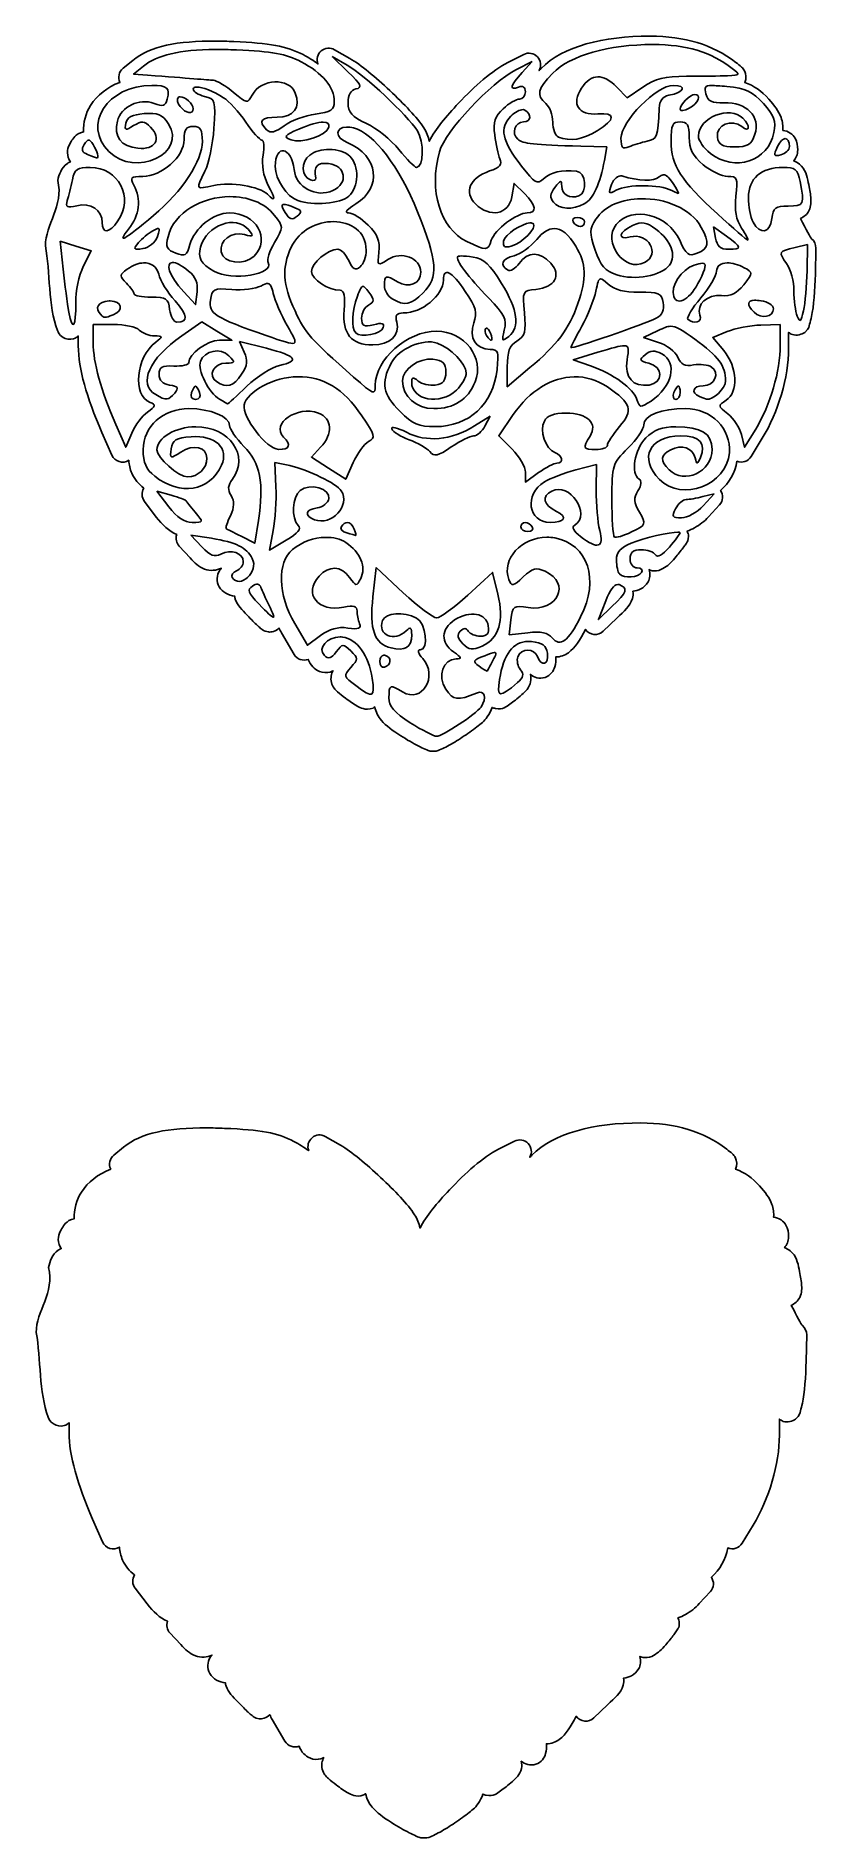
# Model space of a CAD drawing. Header units: centimetres. Extents: x -11.8 to 13.6, y -34.2 to 24.5.
import ezdxf

# ---------------------------------------------------------------- set-up
doc = ezdxf.new("R2010")
doc.units = ezdxf.units.CM
doc.header["$MEASUREMENT"] = 0
doc.layers.add('Layer 1', color=7, linetype='Continuous')

msp = doc.modelspace()

# ---------------------------------------------------------------- linework, layer by layer
at = {"layer": 'Layer 1', "color": 9}
for points, knots in [([(8.22267, 24.51917), (6.70851, 24.52364), (5.38609, 24.19411), (4.67808, 23.46993), (4.67808, 23.46993), (4.65391, 23.44522), (4.63396, 23.42331), (4.6111, 23.39965), (4.6111, 23.39965), (4.69405, 23.54458), (4.67225, 23.72662), (4.55736, 23.84779), (4.55736, 23.84779), (4.44248, 23.96897), (4.26167, 24.00062), (4.11253, 23.92551), (4.11253, 23.92551), (4.11253, 23.92551), (3.59411, 23.66176), (3.59411, 23.66176), (3.59411, 23.66176), (3.08547, 23.40276), (2.5069, 22.8878), (1.99008, 22.33636), (1.99008, 22.33636), (1.58863, 21.90802), (1.23729, 21.49708), (1.03344, 21.09613), (1.03344, 21.09613), (1.00022, 21.24544), (0.94711, 21.39264), (0.85816, 21.53103), (0.85816, 21.53103), (0.63817, 21.87328), (0.21421, 22.30878), (-0.25227, 22.74564), (-0.25227, 22.74564), (-0.71874, 23.1825), (-1.19361, 23.58596), (-1.55451, 23.79322), (-1.55451, 23.79322), (-1.55451, 23.79322), (-2.05143, 24.0793), (-2.05143, 24.0793), (-2.05143, 24.0793), (-2.18999, 24.1584), (-2.36333, 24.14153), (-2.48469, 24.03796), (-2.48469, 24.03796), (-2.60605, 23.93439), (-2.64934, 23.76638), (-2.593, 23.61711), (-2.593, 23.61711), (-2.73961, 23.72515), (-2.89992, 23.82589), (-3.07504, 23.91725), (-3.07504, 23.91725), (-3.615, 24.19891), (-4.17013, 24.2962), (-5.33805, 24.34389), (-5.33805, 24.34389), (-5.5382, 24.35206), (-5.72943, 24.35708), (-5.91104, 24.35794), (-5.91104, 24.35794), (-7.18312, 24.364), (-8.04377, 24.20175), (-8.62385, 23.73204), (-8.62385, 23.73204), (-8.62385, 23.73204), (-8.94218, 23.47324), (-8.94218, 23.47324), (-8.94218, 23.47324), (-9.07809, 23.36255), (-9.12017, 23.17299), (-9.04387, 23.01518), (-9.04387, 23.01518), (-9.45221, 22.85565), (-9.78513, 22.59532), (-9.99885, 22.26608), (-9.99885, 22.26608), (-10.1647, 22.01059), (-10.24261, 21.70654), (-10.22954, 21.4004), (-10.22954, 21.4004), (-10.36906, 21.38082), (-10.46355, 21.30171), (-10.51148, 21.24991), (-10.51148, 21.24991), (-10.56616, 21.19084), (-10.59664, 21.14157), (-10.6322, 21.0862), (-10.6322, 21.0862), (-10.70996, 20.96515), (-10.79904, 20.78157), (-10.72481, 20.56448), (-10.72481, 20.56448), (-10.70682, 20.51186), (-10.68305, 20.46761), (-10.65535, 20.42888), (-10.65535, 20.42888), (-10.68852, 20.41257), (-10.72154, 20.39834), (-10.75457, 20.37514), (-10.75457, 20.37514), (-10.95818, 20.23208), (-11.02637, 20.0125), (-11.07042, 19.81455), (-11.07042, 19.81455), (-10.86343, 18.9977), (-11.47669, 18.38125), (-11.47143, 17.69457), (-11.47143, 17.69457), (-11.31163, 16.83797), (-11.38973, 15.74059), (-11.07621, 14.93464), (-11.07621, 14.93464), (-11.04974, 14.87327), (-11.04067, 14.79954), (-10.891, 14.70478), (-10.891, 14.70478), (-10.81616, 14.65741), (-10.67233, 14.62399), (-10.55614, 14.66096), (-10.55614, 14.66096), (-10.48337, 14.68411), (-10.437, 14.71937), (-10.40069, 14.75522), (-10.40069, 14.75522), (-10.40069, 14.75522), (-10.39986, 14.43193), (-10.39986, 14.43193), (-10.39986, 14.43193), (-10.3982, 13.68266), (-10.13268, 12.76308), (-9.63174, 11.61247), (-9.63174, 11.61247), (-9.63174, 11.61247), (-9.30929, 10.87163), (-9.30929, 10.87163), (-9.30929, 10.87163), (-9.26493, 10.77022), (-9.17874, 10.69292), (-9.07281, 10.66079), (-9.07281, 10.66079), (-8.96689, 10.62866), (-8.85185, 10.64493), (-8.75862, 10.70462), (-8.75862, 10.70462), (-8.74454, 10.55628), (-8.71572, 10.41649), (-8.65775, 10.28376), (-8.65775, 10.28376), (-8.57225, 10.08803), (-8.43027, 9.92975), (-8.26501, 9.79676), (-8.26501, 9.79676), (-8.35036, 9.66321), (-8.34344, 9.49061), (-8.24765, 9.36433), (-8.24765, 9.36433), (-8.24765, 9.36433), (-7.85986, 8.85584), (-7.85986, 8.85584), (-7.85986, 8.85584), (-7.66337, 8.59822), (-7.44224, 8.39507), (-7.19427, 8.28616), (-7.19427, 8.28616), (-7.23825, 8.15472), (-7.20685, 8.00976), (-7.11242, 7.9083), (-7.11242, 7.9083), (-7.11242, 7.9083), (-6.75854, 7.52713), (-6.75854, 7.52713), (-6.75854, 7.52713), (-6.60774, 7.3645), (-6.47969, 7.23573), (-6.28311, 7.1592), (-6.28311, 7.1592), (-6.10715, 7.09069), (-5.89524, 7.12042), (-5.73906, 7.18731), (-5.73906, 7.18731), (-5.76181, 7.16261), (-5.7831, 7.13597), (-5.80273, 7.10545), (-5.80273, 7.10545), (-5.88437, 6.97855), (-5.91713, 6.75061), (-5.81348, 6.5829), (-5.81348, 6.5829), (-5.70687, 6.41041), (-5.49945, 6.2995), (-5.30829, 6.28359), (-5.30829, 6.28359), (-5.30365, 6.24555), (-5.2961, 6.20986), (-5.28514, 6.17941), (-5.28514, 6.17941), (-5.20476, 5.95621), (-5.07908, 5.84845), (-4.89157, 5.65273), (-4.89157, 5.65273), (-4.75614, 5.51137), (-4.65072, 5.40408), (-4.56332, 5.32282), (-4.56332, 5.32282), (-4.51962, 5.2822), (-4.4812, 5.24868), (-4.43765, 5.21616), (-4.43765, 5.21616), (-4.39409, 5.18365), (-4.37347, 5.13594), (-4.20614, 5.11364), (-4.20614, 5.11364), (-4.12372, 5.10266), (-3.95733, 5.13508), (-3.86135, 5.2418), (-3.86135, 5.2418), (-3.83411, 5.19018), (-3.81194, 5.13733), (-3.78197, 5.08635), (-3.78197, 5.08635), (-3.78197, 5.08635), (-3.36939, 4.3819), (-3.36939, 4.3819), (-3.36939, 4.3819), (-3.27519, 4.22221), (-3.07917, 4.1543), (-2.90637, 4.2215), (-2.90637, 4.2215), (-2.87316, 4.12921), (-2.82195, 4.04199), (-2.75423, 3.97428), (-2.75423, 3.97428), (-2.70069, 3.92073), (-2.63566, 3.86554), (-2.5376, 3.82545), (-2.5376, 3.82545), (-2.43954, 3.78536), (-2.30294, 3.77614), (-2.1953, 3.80891), (-2.1953, 3.80891), (-2.15942, 3.81983), (-2.13206, 3.83443), (-2.1027, 3.8486), (-2.1027, 3.8486), (-2.15106, 3.75269), (-2.19055, 3.60744), (-2.15396, 3.46991), (-2.15396, 3.46991), (-2.11255, 3.31428), (-2.02534, 3.23096), (-1.95056, 3.16233), (-1.95056, 3.16233), (-1.87578, 3.09372), (-1.79596, 3.03336), (-1.69507, 2.95811), (-1.69507, 2.95811), (-1.54823, 2.8486), (-1.43146, 2.76455), (-1.31556, 2.69931), (-1.31556, 2.69931), (-1.25761, 2.6667), (-1.20059, 2.63713), (-1.12208, 2.61581), (-1.12208, 2.61581), (-1.04357, 2.59447), (-0.92624, 2.57836), (-0.79797, 2.63482), (-0.79797, 2.63482), (-0.77678, 2.64415), (-0.75886, 2.65786), (-0.74009, 2.67038), (-0.74009, 2.67038), (-0.70514, 2.51371), (-0.63242, 2.35794), (-0.52429, 2.23133), (-0.52429, 2.23133), (-0.37092, 2.05176), (-0.16983, 1.90692), (0.1074, 1.73111), (0.1074, 1.73111), (0.30782, 1.604), (0.50678, 1.4887), (0.6746, 1.40203), (0.6746, 1.40203), (0.75851, 1.35869), (0.83365, 1.3226), (0.90363, 1.29371), (0.90363, 1.29371), (0.97361, 1.26484), (0.99975, 1.23005), (1.16491, 1.23005), (1.16491, 1.23005), (1.30909, 1.23005), (1.35417, 1.26328), (1.42122, 1.29124), (1.42122, 1.29124), (1.48829, 1.31919), (1.55608, 1.35326), (1.62958, 1.39293), (1.62958, 1.39293), (1.7766, 1.47229), (1.94324, 1.57435), (2.10997, 1.68398), (2.10997, 1.68398), (2.27669, 1.79361), (2.44195, 1.90945), (2.58126, 2.01801), (2.58126, 2.01801), (2.72056, 2.12658), (2.82229, 2.19598), (2.92604, 2.34792), (2.92604, 2.34792), (2.99395, 2.44735), (3.04915, 2.54927), (3.08231, 2.65715), (3.08231, 2.65715), (3.11746, 2.63961), (3.15314, 2.62582), (3.18897, 2.61994), (3.18897, 2.61994), (3.44951, 2.57723), (3.54367, 2.68434), (3.6586, 2.76215), (3.6586, 2.76215), (3.77354, 2.83998), (3.89551, 2.94041), (4.04804, 3.07139), (4.04804, 3.07139), (4.16941, 3.17561), (4.29137, 3.28681), (4.33743, 3.49306), (4.33743, 3.49306), (4.35553, 3.57412), (4.34707, 3.6534), (4.32916, 3.72871), (4.32916, 3.72871), (4.4392, 3.63863), (4.62796, 3.57008), (4.80623, 3.63114), (4.80623, 3.63114), (4.98895, 3.69373), (5.08517, 3.847), (5.12622, 3.97593), (5.12622, 3.97593), (5.16023, 4.08275), (5.163, 4.18929), (5.1535, 4.29922), (5.1535, 4.29922), (5.30982, 4.29704), (5.46137, 4.35665), (5.56857, 4.4373), (5.56857, 4.4373), (5.79444, 4.60722), (5.94606, 4.85236), (6.12584, 5.19549), (6.12584, 5.19549), (6.18891, 5.10463), (6.28866, 5.0454), (6.3987, 5.03426), (6.3987, 5.03426), (6.50874, 5.02313), (6.61803, 5.06123), (6.69801, 5.13762), (6.69801, 5.13762), (6.69801, 5.13762), (7.14118, 5.56178), (7.14118, 5.56178), (7.14118, 5.56178), (7.3968, 5.80667), (7.56289, 5.92986), (7.65547, 6.20752), (7.65547, 6.20752), (7.6767, 6.27119), (7.67938, 6.3545), (7.66787, 6.43821), (7.66787, 6.43821), (7.8433, 6.46068), (8.02255, 6.51914), (8.16314, 6.74661), (8.16314, 6.74661), (8.22229, 6.84232), (8.23599, 7.004), (8.19786, 7.14266), (8.19786, 7.14266), (8.24225, 7.12286), (8.2874, 7.10665), (8.33181, 7.10298), (8.33181, 7.10298), (8.46885, 7.09164), (8.56604, 7.13383), (8.64352, 7.17574), (8.64352, 7.17574), (8.79848, 7.25955), (8.90882, 7.3729), (9.03709, 7.52217), (9.03709, 7.52217), (9.13866, 7.64038), (9.23032, 7.75332), (9.30084, 7.84712), (9.30084, 7.84712), (9.33611, 7.89401), (9.36553, 7.93529), (9.3918, 7.9761), (9.3918, 7.9761), (9.40493, 7.99651), (9.41722, 8.01586), (9.43148, 8.0439), (9.43148, 8.0439), (9.44575, 8.07195), (9.48027, 8.07522), (9.48027, 8.23572), (9.48027, 8.23572), (9.48027, 8.29358), (9.46023, 8.34638), (9.43479, 8.3953), (9.43479, 8.3953), (9.52047, 8.42444), (9.60047, 8.46401), (9.68118, 8.50857), (9.68118, 8.50857), (9.84482, 8.59891), (10.00069, 8.71661), (10.13346, 8.86163), (10.13346, 8.86163), (10.13346, 8.86163), (10.49313, 9.25437), (10.49313, 9.25437), (10.49313, 9.25437), (10.61155, 9.38455), (10.62457, 9.5792), (10.52454, 9.724), (10.52454, 9.724), (10.79737, 9.96554), (10.99357, 10.29029), (11.0595, 10.67485), (11.0595, 10.67485), (11.23116, 10.60553), (11.42776, 10.6706), (11.52417, 10.82864), (11.52417, 10.82864), (11.52417, 10.82864), (11.88549, 11.42064), (11.88549, 11.42064), (11.88549, 11.42064), (12.40389, 12.27025), (12.74225, 13.41043), (12.74208, 14.34842), (12.74208, 14.34842), (12.74208, 14.34842), (12.74208, 14.8718), (12.74208, 14.8718), (12.74208, 14.8718), (12.77202, 14.84651), (12.8115, 14.8208), (12.86941, 14.79987), (12.86941, 14.79987), (12.99547, 14.7543), (13.18738, 14.80652), (13.26546, 14.87263), (13.26546, 14.87263), (13.42163, 15.00483), (13.40494, 15.07091), (13.42752, 15.143), (13.42752, 15.143), (13.4501, 15.2151), (13.46829, 15.29271), (13.48953, 15.38939), (13.48953, 15.38939), (13.55938, 15.7073), (13.60346, 16.27154), (13.61355, 16.76357), (13.61355, 16.76357), (13.61355, 16.76357), (13.63092, 17.61851), (13.63092, 17.61851), (13.63092, 17.61851), (13.63321, 17.73562), (13.58078, 17.84685), (13.48953, 17.9203), (13.48953, 17.9203), (13.45676, 17.94668), (13.30955, 18.23045), (13.13069, 18.57762), (13.13069, 18.57762), (13.23754, 18.63038), (13.34714, 18.7185), (13.40354, 18.83394), (13.40354, 18.83394), (13.48284, 18.99623), (13.47506, 19.13603), (13.46224, 19.27463), (13.46224, 19.27463), (13.44943, 19.41323), (13.42137, 19.56334), (13.3837, 19.75171), (13.3837, 19.75171), (13.33982, 19.97108), (13.2956, 20.1851), (13.09431, 20.35116), (13.09431, 20.35116), (13.03384, 20.40104), (12.97163, 20.4324), (12.90827, 20.45699), (12.90827, 20.45699), (12.98089, 20.54674), (13.03891, 20.66211), (13.03891, 20.81666), (13.03891, 20.81666), (13.03891, 20.94428), (13.02416, 21.0652), (12.95458, 21.19286), (12.95458, 21.19286), (12.88867, 21.31378), (12.72598, 21.43738), (12.55522, 21.45001), (12.55522, 21.45001), (12.56074, 21.58969), (12.54739, 21.73079), (12.49817, 21.86673), (12.49817, 21.86673), (12.41918, 22.08487), (12.28145, 22.26054), (12.09551, 22.46865), (12.09551, 22.46865), (11.8602, 22.732), (11.6184, 22.90402), (11.31498, 23.0127), (11.31498, 23.0127), (11.37282, 23.14129), (11.35089, 23.30221), (11.31498, 23.37319), (11.31498, 23.37319), (11.27553, 23.45121), (11.24098, 23.4825), (11.21081, 23.5121), (11.21081, 23.5121), (11.15046, 23.57132), (11.09548, 23.61074), (11.0256, 23.66424), (11.0256, 23.66424), (10.25864, 24.25137), (9.36742, 24.51579), (8.22267, 24.51917)], [0, 0, 0, 0, 0.00724638, 0.00724638, 0.00724638, 0.00724638, 0.01449275, 0.01449275, 0.01449275, 0.01449275, 0.02173913, 0.02173913, 0.02173913, 0.02173913, 0.02898551, 0.02898551, 0.02898551, 0.02898551, 0.03623188, 0.03623188, 0.03623188, 0.03623188, 0.04347826, 0.04347826, 0.04347826, 0.04347826, 0.05072464, 0.05072464, 0.05072464, 0.05072464, 0.05797101, 0.05797101, 0.05797101, 0.05797101, 0.06521739, 0.06521739, 0.06521739, 0.06521739, 0.07246377, 0.07246377, 0.07246377, 0.07246377, 0.07971014, 0.07971014, 0.07971014, 0.07971014, 0.08695652, 0.08695652, 0.08695652, 0.08695652, 0.0942029, 0.0942029, 0.0942029, 0.0942029, 0.10144928, 0.10144928, 0.10144928, 0.10144928, 0.10869565, 0.10869565, 0.10869565, 0.10869565, 0.11594203, 0.11594203, 0.11594203, 0.11594203, 0.12318841, 0.12318841, 0.12318841, 0.12318841, 0.13043478, 0.13043478, 0.13043478, 0.13043478, 0.13768116, 0.13768116, 0.13768116, 0.13768116, 0.14492754, 0.14492754, 0.14492754, 0.14492754, 0.15217391, 0.15217391, 0.15217391, 0.15217391, 0.15942029, 0.15942029, 0.15942029, 0.15942029, 0.16666667, 0.16666667, 0.16666667, 0.16666667, 0.17391304, 0.17391304, 0.17391304, 0.17391304, 0.18115942, 0.18115942, 0.18115942, 0.18115942, 0.1884058, 0.1884058, 0.1884058, 0.1884058, 0.19565217, 0.19565217, 0.19565217, 0.19565217, 0.20289855, 0.20289855, 0.20289855, 0.20289855, 0.21014493, 0.21014493, 0.21014493, 0.21014493, 0.2173913, 0.2173913, 0.2173913, 0.2173913, 0.22463768, 0.22463768, 0.22463768, 0.22463768, 0.23188406, 0.23188406, 0.23188406, 0.23188406, 0.23913043, 0.23913043, 0.23913043, 0.23913043, 0.24637681, 0.24637681, 0.24637681, 0.24637681, 0.25362319, 0.25362319, 0.25362319, 0.25362319, 0.26086957, 0.26086957, 0.26086957, 0.26086957, 0.26811594, 0.26811594, 0.26811594, 0.26811594, 0.27536232, 0.27536232, 0.27536232, 0.27536232, 0.2826087, 0.2826087, 0.2826087, 0.2826087, 0.28985507, 0.28985507, 0.28985507, 0.28985507, 0.29710145, 0.29710145, 0.29710145, 0.29710145, 0.30434783, 0.30434783, 0.30434783, 0.30434783, 0.3115942, 0.3115942, 0.3115942, 0.3115942, 0.31884058, 0.31884058, 0.31884058, 0.31884058, 0.32608696, 0.32608696, 0.32608696, 0.32608696, 0.33333333, 0.33333333, 0.33333333, 0.33333333, 0.34057971, 0.34057971, 0.34057971, 0.34057971, 0.34782609, 0.34782609, 0.34782609, 0.34782609, 0.35507246, 0.35507246, 0.35507246, 0.35507246, 0.36231884, 0.36231884, 0.36231884, 0.36231884, 0.36956522, 0.36956522, 0.36956522, 0.36956522, 0.37681159, 0.37681159, 0.37681159, 0.37681159, 0.38405797, 0.38405797, 0.38405797, 0.38405797, 0.39130435, 0.39130435, 0.39130435, 0.39130435, 0.39855072, 0.39855072, 0.39855072, 0.39855072, 0.4057971, 0.4057971, 0.4057971, 0.4057971, 0.41304348, 0.41304348, 0.41304348, 0.41304348, 0.42028986, 0.42028986, 0.42028986, 0.42028986, 0.42753623, 0.42753623, 0.42753623, 0.42753623, 0.43478261, 0.43478261, 0.43478261, 0.43478261, 0.44202899, 0.44202899, 0.44202899, 0.44202899, 0.44927536, 0.44927536, 0.44927536, 0.44927536, 0.45652174, 0.45652174, 0.45652174, 0.45652174, 0.46376812, 0.46376812, 0.46376812, 0.46376812, 0.47101449, 0.47101449, 0.47101449, 0.47101449, 0.47826087, 0.47826087, 0.47826087, 0.47826087, 0.48550725, 0.48550725, 0.48550725, 0.48550725, 0.49275362, 0.49275362, 0.49275362, 0.49275362, 0.5, 0.5, 0.5, 0.5, 0.50724638, 0.50724638, 0.50724638, 0.50724638, 0.51449275, 0.51449275, 0.51449275, 0.51449275, 0.52173913, 0.52173913, 0.52173913, 0.52173913, 0.52898551, 0.52898551, 0.52898551, 0.52898551, 0.53623188, 0.53623188, 0.53623188, 0.53623188, 0.54347826, 0.54347826, 0.54347826, 0.54347826, 0.55072464, 0.55072464, 0.55072464, 0.55072464, 0.55797101, 0.55797101, 0.55797101, 0.55797101, 0.56521739, 0.56521739, 0.56521739, 0.56521739, 0.57246377, 0.57246377, 0.57246377, 0.57246377, 0.57971014, 0.57971014, 0.57971014, 0.57971014, 0.58695652, 0.58695652, 0.58695652, 0.58695652, 0.5942029, 0.5942029, 0.5942029, 0.5942029, 0.60144928, 0.60144928, 0.60144928, 0.60144928, 0.60869565, 0.60869565, 0.60869565, 0.60869565, 0.61594203, 0.61594203, 0.61594203, 0.61594203, 0.62318841, 0.62318841, 0.62318841, 0.62318841, 0.63043478, 0.63043478, 0.63043478, 0.63043478, 0.63768116, 0.63768116, 0.63768116, 0.63768116, 0.64492754, 0.64492754, 0.64492754, 0.64492754, 0.65217391, 0.65217391, 0.65217391, 0.65217391, 0.65942029, 0.65942029, 0.65942029, 0.65942029, 0.66666667, 0.66666667, 0.66666667, 0.66666667, 0.67391304, 0.67391304, 0.67391304, 0.67391304, 0.68115942, 0.68115942, 0.68115942, 0.68115942, 0.6884058, 0.6884058, 0.6884058, 0.6884058, 0.69565217, 0.69565217, 0.69565217, 0.69565217, 0.70289855, 0.70289855, 0.70289855, 0.70289855, 0.71014493, 0.71014493, 0.71014493, 0.71014493, 0.7173913, 0.7173913, 0.7173913, 0.7173913, 0.72463768, 0.72463768, 0.72463768, 0.72463768, 0.73188406, 0.73188406, 0.73188406, 0.73188406, 0.73913043, 0.73913043, 0.73913043, 0.73913043, 0.74637681, 0.74637681, 0.74637681, 0.74637681, 0.75362319, 0.75362319, 0.75362319, 0.75362319, 0.76086957, 0.76086957, 0.76086957, 0.76086957, 0.76811594, 0.76811594, 0.76811594, 0.76811594, 0.77536232, 0.77536232, 0.77536232, 0.77536232, 0.7826087, 0.7826087, 0.7826087, 0.7826087, 0.78985507, 0.78985507, 0.78985507, 0.78985507, 0.79710145, 0.79710145, 0.79710145, 0.79710145, 0.80434783, 0.80434783, 0.80434783, 0.80434783, 0.8115942, 0.8115942, 0.8115942, 0.8115942, 0.81884058, 0.81884058, 0.81884058, 0.81884058, 0.82608696, 0.82608696, 0.82608696, 0.82608696, 0.83333333, 0.83333333, 0.83333333, 0.83333333, 0.84057971, 0.84057971, 0.84057971, 0.84057971, 0.84782609, 0.84782609, 0.84782609, 0.84782609, 0.85507246, 0.85507246, 0.85507246, 0.85507246, 0.86231884, 0.86231884, 0.86231884, 0.86231884, 0.86956522, 0.86956522, 0.86956522, 0.86956522, 0.87681159, 0.87681159, 0.87681159, 0.87681159, 0.88405797, 0.88405797, 0.88405797, 0.88405797, 0.89130435, 0.89130435, 0.89130435, 0.89130435, 0.89855072, 0.89855072, 0.89855072, 0.89855072, 0.9057971, 0.9057971, 0.9057971, 0.9057971, 0.91304348, 0.91304348, 0.91304348, 0.91304348, 0.92028986, 0.92028986, 0.92028986, 0.92028986, 0.92753623, 0.92753623, 0.92753623, 0.92753623, 0.93478261, 0.93478261, 0.93478261, 0.93478261, 0.94202899, 0.94202899, 0.94202899, 0.94202899, 0.94927536, 0.94927536, 0.94927536, 0.94927536, 0.95652174, 0.95652174, 0.95652174, 0.95652174, 0.96376812, 0.96376812, 0.96376812, 0.96376812, 0.97101449, 0.97101449, 0.97101449, 0.97101449, 0.97826087, 0.97826087, 0.97826087, 0.97826087, 0.98550725, 0.98550725, 0.98550725, 0.98550725, 1, 1, 1, 1]), ([(-5.93667, 24.08509), (-5.72178, 24.0863), (-5.49212, 24.08186), (-5.2471, 24.07186), (-5.2471, 24.07186), (-4.09372, 24.02477), (-3.62596, 23.93897), (-3.14367, 23.68739), (-3.14367, 23.68739), (-2.44782, 23.32441), (-2.05887, 22.85668), (-2.05887, 22.38266), (-2.05887, 22.38266), (-2.05888, 22.12164), (-2.16962, 22.04942), (-2.67486, 21.98165), (-2.67486, 21.98165), (-3.01354, 21.93622), (-3.47135, 21.76578), (-3.69268, 21.60214), (-3.69268, 21.60214), (-3.99228, 21.38064), (-4.13821, 21.34736), (-4.26318, 21.47233), (-4.26318, 21.47233), (-4.55007, 21.75922), (-4.45014, 21.87747), (-3.92171, 21.87747), (-3.92171, 21.87747), (-3.38413, 21.87747), (-3.14796, 22.19264), (-3.3297, 22.66626), (-3.3297, 22.66626), (-3.52818, 23.18348), (-4.44751, 23.14188), (-4.73613, 22.6026), (-4.73613, 22.6026), (-4.88879, 22.31735), (-4.904, 22.31961), (-5.34054, 22.68693), (-5.34054, 22.68693), (-5.58676, 22.89412), (-5.88263, 23.07196), (-5.99869, 23.08215), (-5.99869, 23.08215), (-6.18804, 23.09878), (-6.79643, 23.14643), (-8.14512, 23.25082), (-8.14512, 23.25082), (-8.14512, 23.25082), (-8.59739, 23.28555), (-8.59739, 23.28555), (-8.59739, 23.28555), (-8.59739, 23.28555), (-8.27906, 23.54352), (-8.27906, 23.54352), (-8.27906, 23.54352), (-7.8313, 23.90609), (-7.09712, 24.07853), (-5.93667, 24.08509)], [0, 0, 0, 0, 0.0625, 0.0625, 0.0625, 0.0625, 0.125, 0.125, 0.125, 0.125, 0.1875, 0.1875, 0.1875, 0.1875, 0.25, 0.25, 0.25, 0.25, 0.3125, 0.3125, 0.3125, 0.3125, 0.375, 0.375, 0.375, 0.375, 0.4375, 0.4375, 0.4375, 0.4375, 0.5, 0.5, 0.5, 0.5, 0.5625, 0.5625, 0.5625, 0.5625, 0.625, 0.625, 0.625, 0.625, 0.6875, 0.6875, 0.6875, 0.6875, 0.75, 0.75, 0.75, 0.75, 0.8125, 0.8125, 0.8125, 0.8125, 0.875, 0.875, 0.875, 0.875, 1, 1, 1, 1]), ([(8.3285, 24.24632), (9.41924, 24.2431), (10.20062, 24.00717), (10.9024, 23.46993), (10.9024, 23.46993), (11.17453, 23.26161), (11.16781, 23.25081), (10.7544, 23.23264), (10.7544, 23.23264), (10.51579, 23.22215), (9.91305, 23.21318), (9.41495, 23.21279), (9.41495, 23.21279), (8.70858, 23.21225), (8.39568, 23.13505), (7.99364, 22.86222), (7.99364, 22.86222), (7.99364, 22.86222), (7.47853, 22.51247), (7.47853, 22.51247), (7.47853, 22.51247), (7.47853, 22.51247), (7.14201, 22.86222), (7.14201, 22.86222), (7.14201, 22.86222), (6.70377, 23.31755), (6.31154, 23.30484), (5.99769, 22.82584), (5.99769, 22.82584), (5.65665, 22.30535), (5.88795, 21.93722), (6.52355, 21.9891), (6.52355, 21.9891), (7.1199, 22.03776), (7.11123, 21.80191), (6.50288, 21.43099), (6.50288, 21.43099), (6.03469, 21.14553), (5.62232, 21.08106), (5.2428, 21.2342), (5.2428, 21.2342), (5.14087, 21.27533), (5.05759, 21.49501), (5.05759, 21.72286), (5.05759, 21.72286), (5.05759, 21.9507), (4.95749, 22.2208), (4.83517, 22.3223), (4.83517, 22.3223), (4.51133, 22.59108), (4.55829, 22.80302), (5.05511, 23.31118), (5.05511, 23.31118), (5.62281, 23.89185), (6.87734, 24.25061), (8.3285, 24.24632)], [0, 0, 0, 0, 0.06666667, 0.06666667, 0.06666667, 0.06666667, 0.13333333, 0.13333333, 0.13333333, 0.13333333, 0.2, 0.2, 0.2, 0.2, 0.26666667, 0.26666667, 0.26666667, 0.26666667, 0.33333333, 0.33333333, 0.33333333, 0.33333333, 0.4, 0.4, 0.4, 0.4, 0.46666667, 0.46666667, 0.46666667, 0.46666667, 0.53333333, 0.53333333, 0.53333333, 0.53333333, 0.6, 0.6, 0.6, 0.6, 0.66666667, 0.66666667, 0.66666667, 0.66666667, 0.73333333, 0.73333333, 0.73333333, 0.73333333, 0.8, 0.8, 0.8, 0.8, 0.86666667, 0.86666667, 0.86666667, 0.86666667, 1, 1, 1, 1]), ([(-2.13329, 23.85689), (-2.13329, 23.85689), (-1.63637, 23.57081), (-1.63637, 23.57081), (-1.63637, 23.57081), (-1.05321, 23.2359), (0.3046, 21.96455), (0.64649, 21.43264), (0.64649, 21.43264), (0.87513, 21.07692), (0.8549, 20.24615), (0.61755, 20.24615), (0.61755, 20.24615), (0.55916, 20.24615), (0.30196, 20.50669), (0.04622, 20.82493), (0.04622, 20.82493), (-0.20953, 21.14317), (-0.68636, 21.52676), (-1.01294, 21.67738), (-1.01294, 21.67738), (-1.48736, 21.89618), (-1.60686, 22.03088), (-1.60991, 22.34793), (-1.60991, 22.34793), (-1.61241, 22.60796), (-1.52443, 22.76395), (-1.35442, 22.80021), (-1.35442, 22.80021), (-1.14034, 22.84587), (-1.18589, 22.94294), (-1.61404, 23.35583), (-1.61404, 23.35583), (-1.61404, 23.35583), (-2.13329, 23.85689), (-2.13329, 23.85689)], [0, 0, 0, 0, 0.1, 0.1, 0.1, 0.1, 0.2, 0.2, 0.2, 0.2, 0.3, 0.3, 0.3, 0.3, 0.4, 0.4, 0.4, 0.4, 0.5, 0.5, 0.5, 0.5, 0.6, 0.6, 0.6, 0.6, 0.7, 0.7, 0.7, 0.7, 0.8, 0.8, 0.8, 0.8, 1, 1, 1, 1]), ([(4.39034, 23.694), (4.39034, 23.694), (4.05631, 23.33186), (4.05631, 23.33186), (4.05631, 23.33186), (3.66966, 22.91227), (3.62933, 22.74006), (3.94551, 22.86139), (3.94551, 22.86139), (4.08633, 22.91543), (4.16793, 22.85929), (4.16793, 22.70843), (4.16793, 22.70843), (4.16793, 22.5774), (4.08056, 22.4703), (3.97363, 22.4703), (3.97363, 22.4703), (3.86669, 22.47031), (3.6272, 22.32861), (3.44115, 22.15529), (3.44115, 22.15529), (3.17672, 21.90893), (3.11667, 21.72288), (3.16665, 21.30283), (3.16665, 21.30283), (3.2018, 21.0073), (3.27883, 20.65694), (3.3378, 20.52396), (3.3378, 20.52396), (3.418, 20.34308), (3.33305, 20.24328), (3.00211, 20.12792), (3.00211, 20.12792), (2.34767, 19.89978), (2.15273, 19.44436), (2.5424, 19.0547), (2.5424, 19.0547), (3.00542, 18.59167), (3.62604, 18.71053), (3.72392, 19.28125), (3.72392, 19.28125), (3.72392, 19.28125), (3.79999, 19.72525), (3.79999, 19.72525), (3.79999, 19.72525), (3.79999, 19.72525), (4.13238, 19.39287), (4.13238, 19.39287), (4.13238, 19.39287), (4.52277, 19.00247), (4.55839, 18.76366), (4.22746, 18.76366), (4.22746, 18.76366), (3.8863, 18.76366), (3.16377, 18.21332), (3.05503, 17.87069), (3.05503, 17.87069), (2.94325, 17.51852), (2.89854, 17.51627), (2.25797, 17.83183), (2.25797, 17.83183), (1.38501, 18.26187), (1.01287, 19.48285), (1.36665, 20.75713), (1.36665, 20.75713), (1.55214, 21.42523), (3.02909, 23.00108), (3.87193, 23.43025), (3.87193, 23.43025), (3.87193, 23.43025), (4.39034, 23.694), (4.39034, 23.694)], [0, 0, 0, 0, 0.05263158, 0.05263158, 0.05263158, 0.05263158, 0.10526316, 0.10526316, 0.10526316, 0.10526316, 0.15789474, 0.15789474, 0.15789474, 0.15789474, 0.21052632, 0.21052632, 0.21052632, 0.21052632, 0.26315789, 0.26315789, 0.26315789, 0.26315789, 0.31578947, 0.31578947, 0.31578947, 0.31578947, 0.36842105, 0.36842105, 0.36842105, 0.36842105, 0.42105263, 0.42105263, 0.42105263, 0.42105263, 0.47368421, 0.47368421, 0.47368421, 0.47368421, 0.52631579, 0.52631579, 0.52631579, 0.52631579, 0.57894737, 0.57894737, 0.57894737, 0.57894737, 0.63157895, 0.63157895, 0.63157895, 0.63157895, 0.68421053, 0.68421053, 0.68421053, 0.68421053, 0.73684211, 0.73684211, 0.73684211, 0.73684211, 0.78947368, 0.78947368, 0.78947368, 0.78947368, 0.84210526, 0.84210526, 0.84210526, 0.84210526, 0.89473684, 0.89473684, 0.89473684, 0.89473684, 1, 1, 1, 1]), ([(-8.00456, 22.91514), (-7.50266, 22.91513), (-7.40688, 22.83112), (-7.50102, 22.47113), (-7.50102, 22.47113), (-7.56041, 22.24403), (-7.63966, 22.21765), (-7.93015, 22.32809), (-7.93015, 22.32809), (-8.41141, 22.51107), (-9.00856, 22.22526), (-9.12656, 21.7551), (-9.12656, 21.7551), (-9.25423, 21.24641), (-9.0093, 20.9222), (-8.45518, 20.8671), (-8.45518, 20.8671), (-7.89166, 20.81105), (-7.67142, 21.17888), (-8.04507, 21.55253), (-8.04507, 21.55253), (-8.25175, 21.75921), (-8.33867, 21.76702), (-8.59739, 21.60545), (-8.59739, 21.60545), (-8.86746, 21.43679), (-8.89772, 21.4467), (-8.85288, 21.68317), (-8.85288, 21.68317), (-8.81675, 21.87372), (-8.6431, 21.96427), (-8.25591, 21.99654), (-8.25591, 21.99654), (-7.81035, 22.03367), (-7.66622, 21.97458), (-7.46878, 21.67325), (-7.46878, 21.67325), (-6.83408, 20.70457), (-8.54286, 19.89728), (-9.40437, 20.75878), (-9.40437, 20.75878), (-10.28081, 21.63522), (-9.45004, 22.91514), (-8.00456, 22.91514)], [0, 0, 0, 0, 0.08333333, 0.08333333, 0.08333333, 0.08333333, 0.16666667, 0.16666667, 0.16666667, 0.16666667, 0.25, 0.25, 0.25, 0.25, 0.33333333, 0.33333333, 0.33333333, 0.33333333, 0.41666667, 0.41666667, 0.41666667, 0.41666667, 0.5, 0.5, 0.5, 0.5, 0.58333333, 0.58333333, 0.58333333, 0.58333333, 0.66666667, 0.66666667, 0.66666667, 0.66666667, 0.75, 0.75, 0.75, 0.75, 0.83333333, 0.83333333, 0.83333333, 0.83333333, 1, 1, 1, 1]), ([(8.99079, 22.91514), (9.45241, 22.91513), (9.34355, 22.68593), (8.83782, 22.59267), (8.83782, 22.59267), (8.64171, 22.55651), (8.53592, 22.41317), (8.52529, 22.17017), (8.52529, 22.17017), (8.48449, 21.23786), (8.45885, 21.16919), (8.13337, 21.09861), (8.13337, 21.09861), (7.94991, 21.05881), (7.68324, 20.97669), (7.54054, 20.9167), (7.54054, 20.9167), (7.33217, 20.82912), (7.28092, 20.88371), (7.28092, 21.19204), (7.28092, 21.19204), (7.28092, 21.75532), (8.43215, 22.91514), (8.99079, 22.91514)], [0, 0, 0, 0, 0.14285714, 0.14285714, 0.14285714, 0.14285714, 0.28571429, 0.28571429, 0.28571429, 0.28571429, 0.42857143, 0.42857143, 0.42857143, 0.42857143, 0.57142857, 0.57142857, 0.57142857, 0.57142857, 0.71428571, 0.71428571, 0.71428571, 0.71428571, 1, 1, 1, 1]), ([(10.23929, 22.91183), (10.34799, 22.91251), (10.50573, 22.89936), (10.72877, 22.87793), (10.72877, 22.87793), (11.35117, 22.81812), (11.5672, 22.7174), (11.92022, 22.3223), (11.92022, 22.3223), (12.26919, 21.93174), (12.33481, 21.75104), (12.26253, 21.37642), (12.26253, 21.37642), (12.08233, 20.44257), (10.97878, 20.08297), (10.19216, 20.70173), (10.19216, 20.70173), (9.97731, 20.87073), (9.8019, 21.12771), (9.8019, 21.27224), (9.8019, 21.27224), (9.8019, 21.86503), (10.83004, 22.27229), (11.25463, 21.84771), (11.25463, 21.84771), (11.50784, 21.5945), (11.47593, 21.36032), (11.21742, 21.57486), (11.21742, 21.57486), (10.89068, 21.84603), (10.36763, 21.62177), (10.42284, 21.2342), (10.42284, 21.2342), (10.4597, 20.97555), (10.56883, 20.9134), (10.98426, 20.9134), (10.98426, 20.9134), (11.4138, 20.9134), (11.52361, 20.98182), (11.64406, 21.32433), (11.64406, 21.32433), (11.84312, 21.89033), (11.36683, 22.37849), (10.64195, 22.35124), (10.64195, 22.35124), (10.23911, 22.3361), (10.11283, 22.39782), (10.04912, 22.64146), (10.04912, 22.64146), (9.99692, 22.84111), (10.00015, 22.91033), (10.23929, 22.91183)], [0, 0, 0, 0, 0.07142857, 0.07142857, 0.07142857, 0.07142857, 0.14285714, 0.14285714, 0.14285714, 0.14285714, 0.21428571, 0.21428571, 0.21428571, 0.21428571, 0.28571429, 0.28571429, 0.28571429, 0.28571429, 0.35714286, 0.35714286, 0.35714286, 0.35714286, 0.42857143, 0.42857143, 0.42857143, 0.42857143, 0.5, 0.5, 0.5, 0.5, 0.57142857, 0.57142857, 0.57142857, 0.57142857, 0.64285714, 0.64285714, 0.64285714, 0.64285714, 0.71428571, 0.71428571, 0.71428571, 0.71428571, 0.78571429, 0.78571429, 0.78571429, 0.78571429, 0.85714286, 0.85714286, 0.85714286, 0.85714286, 1, 1, 1, 1]), ([(-7.07934, 22.54472), (-6.92732, 22.54481), (-6.65518, 22.31833), (-6.65518, 22.15529), (-6.65518, 22.15529), (-6.65519, 21.9601), (-6.89303, 21.99925), (-7.08017, 22.22474), (-7.08017, 22.22474), (-7.17099, 22.33417), (-7.20174, 22.46697), (-7.1488, 22.51991), (-7.1488, 22.51991), (-7.13141, 22.5373), (-7.1075, 22.5447), (-7.07934, 22.54472)], [0, 0, 0, 0, 0.2, 0.2, 0.2, 0.2, 0.4, 0.4, 0.4, 0.4, 0.6, 0.6, 0.6, 0.6, 1, 1, 1, 1]), ([(-6.54191, 22.86305), (-6.3612, 22.86525), (-5.99449, 22.72814), (-5.66961, 22.51578), (-5.66961, 22.51578), (-5.49455, 22.40135), (-5.16867, 22.04432), (-4.94531, 21.72203), (-4.94531, 21.72203), (-4.72196, 21.39974), (-4.48561, 21.13581), (-4.42028, 21.13581), (-4.42028, 21.13581), (-4.35496, 21.13582), (-4.33798, 20.91249), (-4.38225, 20.63972), (-4.38225, 20.63972), (-4.43277, 20.32839), (-4.37202, 19.97008), (-4.22019, 19.67647), (-4.22019, 19.67647), (-3.96593, 19.18478), (-3.97014, 19.10313), (-4.23507, 19.36806), (-4.23507, 19.36806), (-4.4942, 19.6272), (-5.42886, 19.77941), (-5.98794, 19.65332), (-5.98794, 19.65332), (-6.58408, 19.51887), (-6.58367, 19.5192), (-6.27402, 20.11799), (-6.27402, 20.11799), (-6.14617, 20.36523), (-6.01505, 20.9946), (-5.98215, 21.51698), (-5.98215, 21.51698), (-5.92495, 22.42531), (-5.93766, 22.47083), (-6.28807, 22.55877), (-6.28807, 22.55877), (-6.4896, 22.60935), (-6.65518, 22.71457), (-6.65518, 22.79277), (-6.65518, 22.79277), (-6.65519, 22.84015), (-6.61262, 22.86218), (-6.54191, 22.86305)], [0, 0, 0, 0, 0.07692308, 0.07692308, 0.07692308, 0.07692308, 0.15384615, 0.15384615, 0.15384615, 0.15384615, 0.23076923, 0.23076923, 0.23076923, 0.23076923, 0.30769231, 0.30769231, 0.30769231, 0.30769231, 0.38461538, 0.38461538, 0.38461538, 0.38461538, 0.46153846, 0.46153846, 0.46153846, 0.46153846, 0.53846154, 0.53846154, 0.53846154, 0.53846154, 0.61538462, 0.61538462, 0.61538462, 0.61538462, 0.69230769, 0.69230769, 0.69230769, 0.69230769, 0.76923077, 0.76923077, 0.76923077, 0.76923077, 0.84615385, 0.84615385, 0.84615385, 0.84615385, 1, 1, 1, 1]), ([(9.68284, 22.61831), (9.91295, 22.61831), (9.79787, 22.33017), (9.50507, 22.17348), (9.50507, 22.17348), (9.34199, 22.08619), (9.20824, 22.07065), (9.20824, 22.13875), (9.20824, 22.13875), (9.20824, 22.29638), (9.52692, 22.61831), (9.68284, 22.61831)], [0, 0, 0, 0, 0.25, 0.25, 0.25, 0.25, 0.5, 0.5, 0.5, 0.5, 1, 1, 1, 1]), ([(-2.4202, 21.72038), (-2.27064, 21.72236), (-2.20295, 21.666), (-2.2416, 21.55005), (-2.2416, 21.55005), (-2.33257, 21.27716), (-3.13126, 21.00939), (-3.46695, 21.13912), (-3.46695, 21.13912), (-3.72919, 21.24047), (-3.69978, 21.28124), (-3.21229, 21.49135), (-3.21229, 21.49135), (-2.86454, 21.64123), (-2.58969, 21.71812), (-2.4202, 21.72038)], [0, 0, 0, 0, 0.2, 0.2, 0.2, 0.2, 0.4, 0.4, 0.4, 0.4, 0.6, 0.6, 0.6, 0.6, 1, 1, 1, 1]), ([(4.09103, 22.12552), (4.11517, 22.12489), (4.13621, 22.11938), (4.15305, 22.10898), (4.15305, 22.10898), (4.38314, 21.96677), (4.35553, 21.72864), (4.10922, 21.72864), (4.10922, 21.72864), (3.82943, 21.72864), (3.69871, 21.3405), (3.9174, 21.15979), (3.9174, 21.15979), (4.09497, 21.01307), (4.42419, 20.9771), (5.97288, 20.93572), (5.97288, 20.93572), (5.97288, 20.93572), (6.81459, 20.9134), (6.81459, 20.9134), (6.81459, 20.9134), (6.81459, 20.9134), (6.73852, 20.46857), (6.73852, 20.46857), (6.73852, 20.46857), (6.61477, 19.74006), (6.36792, 19.20638), (6.08451, 19.0547), (6.08451, 19.0547), (5.709, 18.85374), (5.27076, 18.87733), (5.07826, 19.10927), (5.07826, 19.10927), (4.95666, 19.25579), (4.96989, 19.38034), (5.12952, 19.59131), (5.12952, 19.59131), (5.31608, 19.83786), (5.34537, 19.84276), (5.34946, 19.62851), (5.34946, 19.62851), (5.35461, 19.35829), (5.61861, 19.21293), (5.91004, 19.32011), (5.91004, 19.32011), (6.20118, 19.42717), (6.13921, 20.09381), (5.83563, 20.1213), (5.83563, 20.1213), (5.33555, 20.16658), (4.99691, 20.08945), (4.76076, 19.87574), (4.76076, 19.87574), (4.54835, 19.68351), (4.47086, 19.7276), (4.04308, 20.28418), (4.04308, 20.28418), (3.39905, 21.12214), (3.30965, 21.53017), (3.68837, 21.90889), (3.68837, 21.90889), (3.82288, 22.04341), (3.98644, 22.12825), (4.09103, 22.12552)], [0, 0, 0, 0, 0.05882353, 0.05882353, 0.05882353, 0.05882353, 0.11764706, 0.11764706, 0.11764706, 0.11764706, 0.17647059, 0.17647059, 0.17647059, 0.17647059, 0.23529412, 0.23529412, 0.23529412, 0.23529412, 0.29411765, 0.29411765, 0.29411765, 0.29411765, 0.35294118, 0.35294118, 0.35294118, 0.35294118, 0.41176471, 0.41176471, 0.41176471, 0.41176471, 0.47058824, 0.47058824, 0.47058824, 0.47058824, 0.52941176, 0.52941176, 0.52941176, 0.52941176, 0.58823529, 0.58823529, 0.58823529, 0.58823529, 0.64705882, 0.64705882, 0.64705882, 0.64705882, 0.70588235, 0.70588235, 0.70588235, 0.70588235, 0.76470588, 0.76470588, 0.76470588, 0.76470588, 0.82352941, 0.82352941, 0.82352941, 0.82352941, 0.88235294, 0.88235294, 0.88235294, 0.88235294, 1, 1, 1, 1]), ([(9.20824, 21.72864), (9.4468, 21.72864), (9.50507, 21.63033), (9.50507, 21.22345), (9.50507, 21.22345), (9.50507, 20.84075), (9.61628, 20.62426), (9.96148, 20.33379), (9.96148, 20.33379), (10.21235, 20.12269), (10.57096, 19.95015), (10.75853, 19.95015), (10.75853, 19.95015), (11.07344, 19.95015), (11.0937, 19.90049), (11.02642, 19.30357), (11.02642, 19.30357), (10.97454, 18.84329), (11.02744, 18.5445), (11.20998, 18.26591), (11.20998, 18.26591), (11.35099, 18.0507), (11.44232, 17.87513), (11.41255, 17.87648), (11.41255, 17.87648), (11.38279, 17.87782), (10.93751, 18.26141), (10.42367, 18.72893), (10.42367, 18.72893), (9.22653, 19.81817), (8.91429, 20.30846), (8.91307, 21.09861), (8.91307, 21.09861), (8.91224, 21.63018), (8.95809, 21.72864), (9.20824, 21.72864)], [0, 0, 0, 0, 0.1, 0.1, 0.1, 0.1, 0.2, 0.2, 0.2, 0.2, 0.3, 0.3, 0.3, 0.3, 0.4, 0.4, 0.4, 0.4, 0.5, 0.5, 0.5, 0.5, 0.6, 0.6, 0.6, 0.6, 0.7, 0.7, 0.7, 0.7, 0.8, 0.8, 0.8, 0.8, 1, 1, 1, 1]), ([(-10.06417, 21.13581), (-10.02406, 21.13581), (-9.98353, 21.08664), (-9.91865, 20.98781), (-9.91865, 20.98781), (-9.78414, 20.78289), (-9.71797, 20.52915), (-9.80538, 20.55373), (-9.80538, 20.55373), (-9.82576, 20.55946), (-9.95671, 20.60908), (-10.09642, 20.66452), (-10.09642, 20.66452), (-10.28125, 20.73788), (-10.31114, 20.82602), (-10.20721, 20.98781), (-10.20721, 20.98781), (-10.14374, 21.08662), (-10.10429, 21.13582), (-10.06417, 21.13581)], [0, 0, 0, 0, 0.16666667, 0.16666667, 0.16666667, 0.16666667, 0.33333333, 0.33333333, 0.33333333, 0.33333333, 0.5, 0.5, 0.5, 0.5, 0.66666667, 0.66666667, 0.66666667, 0.66666667, 1, 1, 1, 1]), ([(-6.65518, 21.58064), (-6.41806, 21.58064), (-6.35835, 21.48167), (-6.35835, 21.08703), (-6.35835, 21.08703), (-6.35836, 20.46014), (-7.00891, 19.47457), (-7.94585, 18.68098), (-7.94585, 18.68098), (-8.90205, 17.87108), (-9.16259, 17.72912), (-8.76441, 18.23532), (-8.76441, 18.23532), (-8.40724, 18.68938), (-8.34335, 19.2071), (-8.58747, 19.66324), (-8.58747, 19.66324), (-8.72313, 19.91672), (-8.68991, 19.95015), (-8.30221, 19.95015), (-8.30221, 19.95015), (-7.68143, 19.95015), (-6.95119, 20.59795), (-6.95119, 21.14904), (-6.95119, 21.14904), (-6.95118, 21.48179), (-6.88379, 21.58064), (-6.65518, 21.58064)], [0, 0, 0, 0, 0.125, 0.125, 0.125, 0.125, 0.25, 0.25, 0.25, 0.25, 0.375, 0.375, 0.375, 0.375, 0.5, 0.5, 0.5, 0.5, 0.625, 0.625, 0.625, 0.625, 0.75, 0.75, 0.75, 0.75, 1, 1, 1, 1]), ([(-1.66283, 21.55832), (-1.59562, 21.56009), (-1.51706, 21.55152), (-1.42884, 21.52938), (-1.42884, 21.52938), (-0.7728, 21.36473), (0.0683, 20.26157), (0.65393, 18.79838), (0.65393, 18.79838), (1.30387, 17.17452), (1.34008, 16.66341), (0.83914, 16.16247), (0.83914, 16.16247), (0.44463, 15.76797), (0.2323, 15.72548), (-0.16876, 15.95907), (-0.16876, 15.95907), (-0.31146, 16.04219), (-0.42838, 16.23991), (-0.42838, 16.39894), (-0.42838, 16.39894), (-0.42838, 16.7348), (-0.37426, 16.74951), (-0.00091, 16.51635), (-0.00091, 16.51635), (0.36292, 16.28913), (0.75811, 16.45562), (0.75811, 16.83551), (0.75811, 16.83551), (0.75811, 17.29257), (0.12462, 17.53427), (-0.31593, 17.24561), (-0.31593, 17.24561), (-0.65414, 17.02401), (-0.65982, 17.02896), (-0.60615, 17.4887), (-0.60615, 17.4887), (-0.56444, 17.84593), (-0.6478, 18.05373), (-0.95507, 18.361), (-0.95507, 18.361), (-1.17687, 18.58279), (-1.46593, 18.76418), (-1.59751, 18.76449), (-1.59751, 18.76449), (-1.73719, 18.76481), (-1.63757, 18.88623), (-1.35856, 19.05635), (-1.35856, 19.05635), (-0.48845, 19.58688), (-0.62319, 20.62389), (-1.61653, 21.04155), (-1.61653, 21.04155), (-2.06616, 21.23061), (-2.02575, 21.54874), (-1.66283, 21.55832)], [0, 0, 0, 0, 0.06666667, 0.06666667, 0.06666667, 0.06666667, 0.13333333, 0.13333333, 0.13333333, 0.13333333, 0.2, 0.2, 0.2, 0.2, 0.26666667, 0.26666667, 0.26666667, 0.26666667, 0.33333333, 0.33333333, 0.33333333, 0.33333333, 0.4, 0.4, 0.4, 0.4, 0.46666667, 0.46666667, 0.46666667, 0.46666667, 0.53333333, 0.53333333, 0.53333333, 0.53333333, 0.6, 0.6, 0.6, 0.6, 0.66666667, 0.66666667, 0.66666667, 0.66666667, 0.73333333, 0.73333333, 0.73333333, 0.73333333, 0.8, 0.8, 0.8, 0.8, 0.86666667, 0.86666667, 0.86666667, 0.86666667, 1, 1, 1, 1]), ([(12.63459, 21.18212), (12.71075, 21.18235), (12.76689, 21.09626), (12.76689, 20.92249), (12.76689, 20.92249), (12.76689, 20.8145), (12.64343, 20.69388), (12.49321, 20.6546), (12.49321, 20.6546), (12.25587, 20.59253), (12.24133, 20.62714), (12.37993, 20.92084), (12.37993, 20.92084), (12.46206, 21.09486), (12.55844, 21.18188), (12.63459, 21.18212)], [0, 0, 0, 0, 0.2, 0.2, 0.2, 0.2, 0.4, 0.4, 0.4, 0.4, 0.6, 0.6, 0.6, 0.6, 1, 1, 1, 1]), ([(-2.22341, 20.83154), (-1.95993, 20.83309), (-1.70113, 20.7574), (-1.55038, 20.60665), (-1.55038, 20.60665), (-1.23581, 20.29208), (-1.25579, 19.60707), (-1.58841, 19.30605), (-1.58841, 19.30605), (-1.85147, 19.06799), (-2.7618, 18.98957), (-3.24454, 19.16384), (-3.24454, 19.16384), (-3.61148, 19.2963), (-3.97938, 19.85002), (-3.98289, 20.27509), (-3.98289, 20.27509), (-3.98904, 21.01869), (-3.45553, 20.92944), (-3.36939, 20.17256), (-3.36939, 20.17256), (-3.30353, 19.59393), (-2.65135, 19.24196), (-2.10601, 19.49043), (-2.10601, 19.49043), (-1.59202, 19.72462), (-1.68306, 20.30314), (-2.24408, 20.36769), (-2.24408, 20.36769), (-2.62285, 20.41128), (-2.73389, 20.28757), (-2.66494, 19.89889), (-2.66494, 19.89889), (-2.65273, 19.83009), (-2.72831, 19.80209), (-2.83278, 19.83687), (-2.83278, 19.83687), (-3.13568, 19.93774), (-3.15316, 20.43158), (-2.86172, 20.64468), (-2.86172, 20.64468), (-2.69177, 20.76895), (-2.4559, 20.83018), (-2.22341, 20.83154)], [0, 0, 0, 0, 0.08333333, 0.08333333, 0.08333333, 0.08333333, 0.16666667, 0.16666667, 0.16666667, 0.16666667, 0.25, 0.25, 0.25, 0.25, 0.33333333, 0.33333333, 0.33333333, 0.33333333, 0.41666667, 0.41666667, 0.41666667, 0.41666667, 0.5, 0.5, 0.5, 0.5, 0.58333333, 0.58333333, 0.58333333, 0.58333333, 0.66666667, 0.66666667, 0.66666667, 0.66666667, 0.75, 0.75, 0.75, 0.75, 0.83333333, 0.83333333, 0.83333333, 0.83333333, 1, 1, 1, 1]), ([(-10.01374, 20.24615), (-9.0924, 20.24615), (-8.57947, 19.25701), (-9.10919, 18.50073), (-9.10919, 18.50073), (-9.39117, 18.09815), (-9.62017, 18.07514), (-9.62017, 18.44946), (-9.62017, 18.44946), (-9.62017, 18.85816), (-9.99855, 19.10896), (-10.44534, 18.99682), (-10.44534, 18.99682), (-10.7655, 18.91647), (-10.818, 18.94457), (-10.75788, 19.16549), (-10.75788, 19.16549), (-10.71818, 19.31137), (-10.64407, 19.61429), (-10.59417, 19.83853), (-10.59417, 19.83853), (-10.51755, 20.18281), (-10.4277, 20.24615), (-10.01374, 20.24615)], [0, 0, 0, 0, 0.14285714, 0.14285714, 0.14285714, 0.14285714, 0.28571429, 0.28571429, 0.28571429, 0.28571429, 0.42857143, 0.42857143, 0.42857143, 0.42857143, 0.57142857, 0.57142857, 0.57142857, 0.57142857, 0.71428571, 0.71428571, 0.71428571, 0.71428571, 1, 1, 1, 1]), ([(8.66006, 20.00389), (8.75395, 20.01238), (8.84324, 19.92572), (8.97839, 19.71946), (8.97839, 19.71946), (9.22315, 19.34591), (9.22123, 19.33982), (8.93208, 19.49457), (8.93208, 19.49457), (8.55516, 19.69629), (7.49822, 19.70062), (7.12713, 19.50201), (7.12713, 19.50201), (6.87462, 19.36688), (6.85786, 19.38685), (6.97417, 19.68722), (6.97417, 19.68722), (7.04592, 19.87251), (7.19431, 19.99759), (7.30407, 19.96503), (7.30407, 19.96503), (7.871, 19.79687), (8.34271, 19.78512), (8.52363, 19.93527), (8.52363, 19.93527), (8.57301, 19.97624), (8.61738, 20.00003), (8.66006, 20.00389)], [0, 0, 0, 0, 0.125, 0.125, 0.125, 0.125, 0.25, 0.25, 0.25, 0.25, 0.375, 0.375, 0.375, 0.375, 0.5, 0.5, 0.5, 0.5, 0.625, 0.625, 0.625, 0.625, 0.75, 0.75, 0.75, 0.75, 1, 1, 1, 1]), ([(12.55853, 20.24615), (12.96339, 20.24615), (13.03885, 20.18446), (13.11911, 19.78313), (13.11911, 19.78313), (13.26717, 19.04284), (13.23789, 18.98374), (12.72968, 18.98525), (12.72968, 18.98525), (12.31383, 18.98648), (12.241, 18.93032), (12.20051, 18.57845), (12.20051, 18.57845), (12.14608, 18.10536), (11.81008, 18.03938), (11.58618, 18.45773), (11.58618, 18.45773), (11.50177, 18.61545), (11.4324, 18.97858), (11.4324, 19.26471), (11.4324, 19.26471), (11.43239, 19.88285), (11.84938, 20.24615), (12.55853, 20.24615)], [0, 0, 0, 0, 0.14285714, 0.14285714, 0.14285714, 0.14285714, 0.28571429, 0.28571429, 0.28571429, 0.28571429, 0.42857143, 0.42857143, 0.42857143, 0.42857143, 0.57142857, 0.57142857, 0.57142857, 0.57142857, 0.71428571, 0.71428571, 0.71428571, 0.71428571, 1, 1, 1, 1]), ([(-5.46373, 19.292), (-4.894, 19.2973), (-4.33986, 19.10603), (-4.00356, 18.6785), (-4.00356, 18.6785), (-3.70914, 18.30419), (-3.70945, 18.30258), (-4.0077, 17.7971), (-4.0077, 17.7971), (-4.17197, 17.51868), (-4.26558, 17.2257), (-4.21606, 17.14556), (-4.21606, 17.14556), (-3.97811, 16.76056), (-5.4051, 16.53477), (-5.98794, 16.86527), (-5.98794, 16.86527), (-6.40078, 17.09938), (-6.51355, 17.30654), (-6.41623, 17.65158), (-6.41623, 17.65158), (-6.21485, 18.36558), (-5.26158, 18.7131), (-4.85684, 18.21961), (-4.85684, 18.21961), (-4.67588, 17.99897), (-4.6895, 17.98023), (-4.98004, 18.05507), (-4.98004, 18.05507), (-5.40156, 18.16366), (-5.81297, 17.86105), (-5.7432, 17.49366), (-5.7432, 17.49366), (-5.6725, 17.12138), (-4.99404, 17.03566), (-4.67164, 17.35806), (-4.67164, 17.35806), (-4.11708, 17.91262), (-4.60795, 18.76366), (-5.48192, 18.76366), (-5.48192, 18.76366), (-5.994, 18.76366), (-6.62201, 18.25987), (-6.76432, 17.73509), (-6.76432, 17.73509), (-6.86287, 17.37168), (-6.92186, 17.3351), (-7.22652, 17.44901), (-7.22652, 17.44901), (-7.51689, 17.55758), (-7.55934, 17.64848), (-7.47705, 17.98644), (-7.47705, 17.98644), (-7.27962, 18.79721), (-6.35252, 19.28372), (-5.46373, 19.292)], [0, 0, 0, 0, 0.06666667, 0.06666667, 0.06666667, 0.06666667, 0.13333333, 0.13333333, 0.13333333, 0.13333333, 0.2, 0.2, 0.2, 0.2, 0.26666667, 0.26666667, 0.26666667, 0.26666667, 0.33333333, 0.33333333, 0.33333333, 0.33333333, 0.4, 0.4, 0.4, 0.4, 0.46666667, 0.46666667, 0.46666667, 0.46666667, 0.53333333, 0.53333333, 0.53333333, 0.53333333, 0.6, 0.6, 0.6, 0.6, 0.66666667, 0.66666667, 0.66666667, 0.66666667, 0.73333333, 0.73333333, 0.73333333, 0.73333333, 0.8, 0.8, 0.8, 0.8, 0.86666667, 0.86666667, 0.86666667, 0.86666667, 1, 1, 1, 1]), ([(-3.70425, 19.03899), (-3.6409, 19.04039), (-3.52353, 19.0029), (-3.3421, 18.9315), (-3.3421, 18.9315), (-3.11306, 18.84136), (-3.10133, 18.79574), (-3.27348, 18.65286), (-3.27348, 18.65286), (-3.43425, 18.51944), (-3.51863, 18.54536), (-3.6596, 18.7711), (-3.6596, 18.7711), (-3.77264, 18.95211), (-3.79685, 19.03695), (-3.70425, 19.03899)], [0, 0, 0, 0, 0.2, 0.2, 0.2, 0.2, 0.4, 0.4, 0.4, 0.4, 0.6, 0.6, 0.6, 0.6, 1, 1, 1, 1]), ([(7.93659, 19.22585), (8.71803, 19.23912), (9.55242, 18.91314), (9.89781, 18.29071), (9.89781, 18.29071), (10.17337, 17.79414), (10.14067, 17.58439), (9.768, 17.44653), (9.768, 17.44653), (9.48322, 17.34118), (9.40515, 17.39866), (9.19419, 17.86986), (9.19419, 17.86986), (8.81419, 18.71862), (7.64648, 19.01124), (7.12878, 18.38745), (7.12878, 18.38745), (6.65706, 17.81907), (7.41011, 16.80566), (8.04986, 17.14805), (8.04986, 17.14805), (8.57451, 17.42882), (8.17411, 18.13556), (7.57857, 17.97983), (7.57857, 17.97983), (7.15271, 17.86846), (7.21116, 18.14495), (7.65629, 18.34777), (7.65629, 18.34777), (7.96937, 18.49041), (8.09534, 18.47069), (8.41945, 18.2287), (8.41945, 18.2287), (8.91578, 17.85814), (9.09515, 17.38561), (8.86097, 17.06536), (8.86097, 17.06536), (8.60359, 16.71336), (7.7245, 16.55078), (7.14118, 16.74704), (7.14118, 16.74704), (6.75311, 16.8776), (6.61022, 17.04141), (6.43921, 17.55236), (6.43921, 17.55236), (6.2472, 18.12607), (6.24977, 18.23245), (6.46402, 18.55943), (6.46402, 18.55943), (6.75264, 18.99993), (7.3288, 19.21553), (7.93659, 19.22585)], [0, 0, 0, 0, 0.07142857, 0.07142857, 0.07142857, 0.07142857, 0.14285714, 0.14285714, 0.14285714, 0.14285714, 0.21428571, 0.21428571, 0.21428571, 0.21428571, 0.28571429, 0.28571429, 0.28571429, 0.28571429, 0.35714286, 0.35714286, 0.35714286, 0.35714286, 0.42857143, 0.42857143, 0.42857143, 0.42857143, 0.5, 0.5, 0.5, 0.5, 0.57142857, 0.57142857, 0.57142857, 0.57142857, 0.64285714, 0.64285714, 0.64285714, 0.64285714, 0.71428571, 0.71428571, 0.71428571, 0.71428571, 0.78571429, 0.78571429, 0.78571429, 0.78571429, 0.85714286, 0.85714286, 0.85714286, 0.85714286, 1, 1, 1, 1]), ([(-7.79041, 18.25351), (-7.7374, 18.25106), (-7.75593, 18.1728), (-7.82348, 17.98892), (-7.82348, 17.98892), (-7.89354, 17.79825), (-8.09815, 17.62935), (-8.29477, 17.60032), (-8.29477, 17.60032), (-8.60253, 17.55487), (-8.61856, 17.57701), (-8.43864, 17.79379), (-8.43864, 17.79379), (-8.32694, 17.92839), (-8.11563, 18.10349), (-7.96818, 18.1824), (-7.96818, 18.1824), (-7.88038, 18.22939), (-7.82222, 18.25498), (-7.79041, 18.25351)], [0, 0, 0, 0, 0.16666667, 0.16666667, 0.16666667, 0.16666667, 0.33333333, 0.33333333, 0.33333333, 0.33333333, 0.5, 0.5, 0.5, 0.5, 0.66666667, 0.66666667, 0.66666667, 0.66666667, 1, 1, 1, 1]), ([(-2.08451, 18.47923), (-1.52284, 18.47559), (-1.02121, 18.15916), (-1.02121, 17.5474), (-1.02121, 17.5474), (-1.02121, 17.33957), (-1.11096, 17.09507), (-1.22048, 17.00418), (-1.22048, 17.00418), (-1.375, 16.87594), (-1.45694, 16.92168), (-1.58759, 17.2084), (-1.58759, 17.2084), (-1.68018, 17.41162), (-1.84299, 17.57799), (-1.94891, 17.57799), (-1.94891, 17.57799), (-2.27564, 17.57799), (-2.80054, 17.13055), (-2.80054, 16.85204), (-2.80054, 16.85204), (-2.80053, 16.60104), (-2.25099, 16.2435), (-1.8654, 16.2435), (-1.8654, 16.2435), (-1.74471, 16.2435), (-1.70281, 16.0331), (-1.73724, 15.60023), (-1.73724, 15.60023), (-1.79958, 14.81646), (-1.51117, 14.46418), (-0.80624, 14.46418), (-0.80624, 14.46418), (-0.24161, 14.46418), (0.08655, 14.77569), (-0.02572, 15.20501), (-0.02572, 15.20501), (-0.08412, 15.42835), (-0.03122, 15.50267), (0.18843, 15.50267), (0.18843, 15.50267), (0.79632, 15.50267), (1.48558, 16.06879), (1.49481, 16.57671), (1.49481, 16.57671), (1.5026, 17.00529), (1.75706, 16.87302), (2.2067, 16.20629), (2.2067, 16.20629), (2.56375, 15.67688), (2.60787, 15.51285), (2.48452, 15.17773), (2.48452, 15.17773), (2.3108, 14.70577), (2.55279, 14.31618), (3.01947, 14.31618), (3.01947, 14.31618), (3.28379, 14.31618), (3.30839, 14.24315), (3.24271, 13.66051), (3.24271, 13.66051), (3.11418, 12.52013), (2.34451, 11.8101), (1.22527, 11.80098), (1.22527, 11.80098), (0.68587, 11.79659), (0.49758, 11.87796), (0.07598, 12.29956), (0.07598, 12.29956), (-0.47623, 12.85177), (-0.54304, 13.21934), (-0.20845, 13.86639), (-0.20845, 13.86639), (0.03374, 14.33471), (0.83322, 14.68324), (1.29141, 14.5204), (1.29141, 14.5204), (1.73229, 14.36371), (2.2406, 13.8465), (2.2406, 13.55467), (2.2406, 13.55467), (2.24061, 13.40898), (2.09495, 13.15373), (1.91649, 12.98747), (1.91649, 12.98747), (1.38216, 12.48967), (0.46128, 12.65712), (0.46128, 13.25206), (0.46128, 13.25206), (0.46128, 13.41913), (0.50571, 13.42598), (0.67543, 13.28513), (0.67543, 13.28513), (0.79325, 13.18734), (1.04393, 13.1295), (1.23188, 13.15614), (1.23188, 13.15614), (1.48464, 13.19197), (1.57336, 13.3012), (1.57336, 13.57535), (1.57336, 13.57535), (1.57336, 13.87233), (1.48969, 13.95511), (1.15251, 13.99372), (1.15251, 13.99372), (0.68695, 14.04701), (0.16528, 13.67422), (0.16528, 13.28844), (0.16528, 13.28844), (0.16528, 12.77917), (0.60452, 12.38885), (1.17814, 12.38885), (1.17814, 12.38885), (1.84437, 12.38886), (2.28637, 12.67286), (2.52834, 13.25702), (2.52834, 13.25702), (2.84998, 14.03354), (2.18377, 14.90901), (1.27157, 14.90901), (1.27157, 14.90901), (0.31492, 14.90901), (-0.72305, 13.99385), (-0.72438, 13.1487), (-0.72438, 13.1487), (-0.72491, 12.81511), (-0.76231, 12.82928), (-1.42884, 13.4166), (-1.42884, 13.4166), (-2.84737, 14.66656), (-2.99568, 14.83375), (-3.33797, 15.56881), (-3.33797, 15.56881), (-3.74576, 16.44455), (-3.77741, 16.97762), (-3.46034, 17.64579), (-3.46034, 17.64579), (-3.19278, 18.20963), (-2.61213, 18.48265), (-2.08451, 18.47923)], [0, 0, 0, 0, 0.02777778, 0.02777778, 0.02777778, 0.02777778, 0.05555556, 0.05555556, 0.05555556, 0.05555556, 0.08333333, 0.08333333, 0.08333333, 0.08333333, 0.11111111, 0.11111111, 0.11111111, 0.11111111, 0.13888889, 0.13888889, 0.13888889, 0.13888889, 0.16666667, 0.16666667, 0.16666667, 0.16666667, 0.19444444, 0.19444444, 0.19444444, 0.19444444, 0.22222222, 0.22222222, 0.22222222, 0.22222222, 0.25, 0.25, 0.25, 0.25, 0.27777778, 0.27777778, 0.27777778, 0.27777778, 0.30555556, 0.30555556, 0.30555556, 0.30555556, 0.33333333, 0.33333333, 0.33333333, 0.33333333, 0.36111111, 0.36111111, 0.36111111, 0.36111111, 0.38888889, 0.38888889, 0.38888889, 0.38888889, 0.41666667, 0.41666667, 0.41666667, 0.41666667, 0.44444444, 0.44444444, 0.44444444, 0.44444444, 0.47222222, 0.47222222, 0.47222222, 0.47222222, 0.5, 0.5, 0.5, 0.5, 0.52777778, 0.52777778, 0.52777778, 0.52777778, 0.55555556, 0.55555556, 0.55555556, 0.55555556, 0.58333333, 0.58333333, 0.58333333, 0.58333333, 0.61111111, 0.61111111, 0.61111111, 0.61111111, 0.63888889, 0.63888889, 0.63888889, 0.63888889, 0.66666667, 0.66666667, 0.66666667, 0.66666667, 0.69444444, 0.69444444, 0.69444444, 0.69444444, 0.72222222, 0.72222222, 0.72222222, 0.72222222, 0.75, 0.75, 0.75, 0.75, 0.77777778, 0.77777778, 0.77777778, 0.77777778, 0.80555556, 0.80555556, 0.80555556, 0.80555556, 0.83333333, 0.83333333, 0.83333333, 0.83333333, 0.86111111, 0.86111111, 0.86111111, 0.86111111, 0.88888889, 0.88888889, 0.88888889, 0.88888889, 0.91666667, 0.91666667, 0.91666667, 0.91666667, 0.94444444, 0.94444444, 0.94444444, 0.94444444, 1, 1, 1, 1]), ([(5.10555, 18.25433), (5.34166, 18.25572), (5.57202, 18.06314), (5.80834, 17.67556), (5.80834, 17.67556), (6.15147, 17.11282), (6.16891, 16.63754), (5.87615, 15.80777), (5.87615, 15.80777), (5.58174, 14.97335), (5.19921, 14.46274), (4.3151, 13.72252), (4.3151, 13.72252), (4.3151, 13.72252), (3.5751, 13.1024), (3.5751, 13.1024), (3.5751, 13.1024), (3.5751, 13.1024), (3.5751, 13.74815), (3.5751, 13.74815), (3.5751, 13.74815), (3.5751, 14.24499), (3.64738, 14.43795), (3.88929, 14.58903), (3.88929, 14.58903), (4.15795, 14.75681), (4.19329, 14.89007), (4.13403, 15.5068), (4.13403, 15.5068), (4.06578, 16.21712), (4.07178, 16.22917), (4.50941, 16.27327), (4.50941, 16.27327), (5.12821, 16.33563), (5.35038, 16.72746), (4.99144, 17.12407), (4.99144, 17.12407), (4.63716, 17.51555), (4.24275, 17.51267), (3.96536, 17.11663), (3.96536, 17.11663), (3.84493, 16.94471), (3.67473, 16.84888), (3.58667, 16.90331), (3.58667, 16.90331), (3.31674, 17.07013), (3.40761, 17.27095), (3.79751, 17.36881), (3.79751, 17.36881), (4.0016, 17.42003), (4.33524, 17.65908), (4.53834, 17.90045), (4.53834, 17.90045), (4.73525, 18.13447), (4.9219, 18.25325), (5.10555, 18.25433)], [0, 0, 0, 0, 0.06666667, 0.06666667, 0.06666667, 0.06666667, 0.13333333, 0.13333333, 0.13333333, 0.13333333, 0.2, 0.2, 0.2, 0.2, 0.26666667, 0.26666667, 0.26666667, 0.26666667, 0.33333333, 0.33333333, 0.33333333, 0.33333333, 0.4, 0.4, 0.4, 0.4, 0.46666667, 0.46666667, 0.46666667, 0.46666667, 0.53333333, 0.53333333, 0.53333333, 0.53333333, 0.6, 0.6, 0.6, 0.6, 0.66666667, 0.66666667, 0.66666667, 0.66666667, 0.73333333, 0.73333333, 0.73333333, 0.73333333, 0.8, 0.8, 0.8, 0.8, 0.86666667, 0.86666667, 0.86666667, 0.86666667, 1, 1, 1, 1]), ([(4.31593, 18.43624), (4.36425, 18.43923), (4.40209, 18.43028), (4.42507, 18.4073), (4.42507, 18.4073), (4.55279, 18.27958), (4.04723, 17.76756), (3.70491, 17.67804), (3.70491, 17.67804), (3.48696, 17.62105), (3.42183, 17.66562), (3.45686, 17.84754), (3.45686, 17.84754), (3.49931, 18.06794), (4.055, 18.42005), (4.31593, 18.43624)], [0, 0, 0, 0, 0.2, 0.2, 0.2, 0.2, 0.4, 0.4, 0.4, 0.4, 0.6, 0.6, 0.6, 0.6, 1, 1, 1, 1]), ([(5.86374, 18.61566), (5.99086, 18.61566), (6.09525, 18.54919), (6.09525, 18.46766), (6.09525, 18.46766), (6.09525, 18.38611), (6.03225, 18.31883), (5.95552, 18.31883), (5.95552, 18.31883), (5.87879, 18.31883), (5.77523, 18.38611), (5.72484, 18.46766), (5.72484, 18.46766), (5.67444, 18.54919), (5.73662, 18.61566), (5.86374, 18.61566)], [0, 0, 0, 0, 0.2, 0.2, 0.2, 0.2, 0.4, 0.4, 0.4, 0.4, 0.6, 0.6, 0.6, 0.6, 1, 1, 1, 1]), ([(10.28972, 18.30891), (10.28972, 18.30891), (10.71306, 18.00712), (10.71306, 18.00712), (10.71306, 18.00712), (11.22794, 17.64049), (11.23776, 17.57799), (10.78251, 17.57799), (10.78251, 17.57799), (10.52468, 17.57799), (10.41014, 17.67685), (10.35918, 17.94345), (10.35918, 17.94345), (10.35918, 17.94345), (10.28972, 18.30891), (10.28972, 18.30891)], [0, 0, 0, 0, 0.2, 0.2, 0.2, 0.2, 0.4, 0.4, 0.4, 0.4, 0.6, 0.6, 0.6, 0.6, 1, 1, 1, 1]), ([(-10.98856, 17.84092), (-10.98856, 17.84092), (-10.48255, 17.68217), (-10.48255, 17.68217), (-10.48255, 17.68217), (-10.48255, 17.68217), (-9.9757, 17.52425), (-9.9757, 17.52425), (-9.9757, 17.52425), (-9.9757, 17.52425), (-10.23698, 17.01245), (-10.23698, 17.01245), (-10.23698, 17.01245), (-10.38052, 16.73092), (-10.49223, 16.2066), (-10.48503, 15.84745), (-10.48503, 15.84745), (-10.46893, 15.04551), (-10.59203, 14.8716), (-10.70827, 15.53243), (-10.70827, 15.53243), (-10.75555, 15.80124), (-10.83828, 16.43099), (-10.89182, 16.93142), (-10.89182, 16.93142), (-10.89182, 16.93142), (-10.98856, 17.84092), (-10.98856, 17.84092)], [0, 0, 0, 0, 0.125, 0.125, 0.125, 0.125, 0.25, 0.25, 0.25, 0.25, 0.375, 0.375, 0.375, 0.375, 0.5, 0.5, 0.5, 0.5, 0.625, 0.625, 0.625, 0.625, 0.75, 0.75, 0.75, 0.75, 1, 1, 1, 1]), ([(13.35972, 17.73178), (13.35972, 17.73178), (13.34235, 16.87685), (13.34235, 16.87685), (13.34235, 16.87685), (13.33271, 16.40643), (13.28034, 15.82087), (13.2266, 15.57626), (13.2266, 15.57626), (13.14553, 15.20725), (13.11125, 15.17814), (13.02238, 15.40345), (13.02238, 15.40345), (12.96346, 15.55281), (12.91489, 15.92148), (12.91489, 16.22283), (12.91489, 16.22283), (12.91489, 16.52418), (12.80822, 16.92351), (12.67759, 17.11001), (12.67759, 17.11001), (12.40491, 17.49933), (12.40704, 17.50346), (12.95209, 17.63422), (12.95209, 17.63422), (12.95209, 17.63422), (13.35972, 17.73178), (13.35972, 17.73178)], [0, 0, 0, 0, 0.125, 0.125, 0.125, 0.125, 0.25, 0.25, 0.25, 0.25, 0.375, 0.375, 0.375, 0.375, 0.5, 0.5, 0.5, 0.5, 0.625, 0.625, 0.625, 0.625, 0.75, 0.75, 0.75, 0.75, 1, 1, 1, 1]), ([(-8.27162, 17.13564), (-8.03303, 17.14242), (-7.8431, 17.01466), (-7.78049, 16.76523), (-7.78049, 16.76523), (-7.7297, 16.56287), (-7.49043, 16.17221), (-7.24884, 15.89706), (-7.24884, 15.89706), (-6.82169, 15.41057), (-6.80392, 15.20584), (-7.18848, 15.20584), (-7.18848, 15.20584), (-7.29179, 15.20584), (-7.3975, 15.38923), (-7.4233, 15.61346), (-7.4233, 15.61346), (-7.46518, 15.97743), (-7.52966, 16.02108), (-8.02606, 16.02108), (-8.02606, 16.02108), (-8.33189, 16.02108), (-8.58256, 16.06662), (-8.58251, 16.12196), (-8.58251, 16.12196), (-8.58245, 16.17729), (-8.69495, 16.33528), (-8.83304, 16.47336), (-8.83304, 16.47336), (-9.06894, 16.70927), (-9.06746, 16.73697), (-8.80492, 16.92894), (-8.80492, 16.92894), (-8.62105, 17.06339), (-8.43487, 17.13101), (-8.27162, 17.13564)], [0, 0, 0, 0, 0.1, 0.1, 0.1, 0.1, 0.2, 0.2, 0.2, 0.2, 0.3, 0.3, 0.3, 0.3, 0.4, 0.4, 0.4, 0.4, 0.5, 0.5, 0.5, 0.5, 0.6, 0.6, 0.6, 0.6, 0.7, 0.7, 0.7, 0.7, 0.8, 0.8, 0.8, 0.8, 1, 1, 1, 1]), ([(-7.3307, 17.14805), (-7.22327, 17.14809), (-7.04675, 17.06395), (-6.80649, 16.86941), (-6.80649, 16.86941), (-6.57909, 16.68527), (-6.49541, 16.48011), (-6.53033, 16.19058), (-6.53033, 16.19058), (-6.53033, 16.19058), (-6.58077, 15.77552), (-6.58077, 15.77552), (-6.58077, 15.77552), (-6.58077, 15.77552), (-6.9669, 16.19472), (-6.9669, 16.19472), (-6.9669, 16.19472), (-7.46782, 16.73908), (-7.56704, 17.14795), (-7.3307, 17.14805)], [0, 0, 0, 0, 0.16666667, 0.16666667, 0.16666667, 0.16666667, 0.33333333, 0.33333333, 0.33333333, 0.33333333, 0.5, 0.5, 0.5, 0.5, 0.66666667, 0.66666667, 0.66666667, 0.66666667, 1, 1, 1, 1]), ([(2.06945, 17.35971), (2.1648, 17.36097), (2.31013, 17.34895), (2.46302, 17.32499), (2.46302, 17.32499), (2.8084, 17.27085), (3.01572, 17.07908), (3.38989, 16.46757), (3.38989, 16.46757), (3.92375, 15.59506), (3.99796, 15.0495), (3.62471, 14.74199), (3.62471, 14.74199), (3.40198, 14.5585), (3.38711, 14.57904), (3.47919, 14.9487), (3.47919, 14.9487), (3.56571, 15.29608), (3.48876, 15.45426), (2.97069, 15.98636), (2.97069, 15.98636), (2.31368, 16.66116), (1.86877, 17.25841), (1.96114, 17.34235), (1.96114, 17.34235), (1.97293, 17.35306), (2.01225, 17.35896), (2.06945, 17.35971)], [0, 0, 0, 0, 0.125, 0.125, 0.125, 0.125, 0.25, 0.25, 0.25, 0.25, 0.375, 0.375, 0.375, 0.375, 0.5, 0.5, 0.5, 0.5, 0.625, 0.625, 0.625, 0.625, 0.75, 0.75, 0.75, 0.75, 1, 1, 1, 1]), ([(9.92923, 17.12076), (10.08079, 17.11904), (10.03962, 16.96968), (9.8449, 16.56762), (9.8449, 16.56762), (9.55145, 15.96171), (9.12923, 15.70153), (8.9974, 16.04506), (8.9974, 16.04506), (8.87901, 16.35357), (9.25752, 16.93333), (9.66051, 17.06123), (9.66051, 17.06123), (9.78118, 17.09953), (9.86993, 17.12144), (9.92923, 17.12076)], [0, 0, 0, 0, 0.2, 0.2, 0.2, 0.2, 0.4, 0.4, 0.4, 0.4, 0.6, 0.6, 0.6, 0.6, 1, 1, 1, 1]), ([(10.73869, 17.13316), (10.89769, 17.13643), (11.09563, 17.08544), (11.29845, 16.97689), (11.29845, 16.97689), (11.5865, 16.82273), (11.58659, 16.81633), (11.27778, 16.42375), (11.27778, 16.42375), (11.0503, 16.13455), (10.85404, 16.03869), (10.55679, 16.06987), (10.55679, 16.06987), (10.09803, 16.11799), (9.72235, 15.77511), (9.85482, 15.42991), (9.85482, 15.42991), (9.9398, 15.20844), (9.64872, 15.1118), (9.46125, 15.29927), (9.46125, 15.29927), (9.40973, 15.35079), (9.59873, 15.66288), (9.88128, 15.99298), (9.88128, 15.99298), (10.16382, 16.32307), (10.39473, 16.71521), (10.39473, 16.86362), (10.39473, 16.86362), (10.39473, 17.03602), (10.53426, 17.12897), (10.73869, 17.13316)], [0, 0, 0, 0, 0.11111111, 0.11111111, 0.11111111, 0.11111111, 0.22222222, 0.22222222, 0.22222222, 0.22222222, 0.33333333, 0.33333333, 0.33333333, 0.33333333, 0.44444444, 0.44444444, 0.44444444, 0.44444444, 0.55555556, 0.55555556, 0.55555556, 0.55555556, 0.66666667, 0.66666667, 0.66666667, 0.66666667, 0.77777778, 0.77777778, 0.77777778, 0.77777778, 1, 1, 1, 1]), ([(-4.22515, 16.46344), (-4.13737, 16.45873), (-4.09916, 16.36281), (-4.04656, 16.13601), (-4.04656, 16.13601), (-3.99414, 15.90998), (-3.78945, 15.44077), (-3.5918, 15.09422), (-3.5918, 15.09422), (-3.18489, 14.38073), (-3.1773, 14.38481), (-4.28303, 14.77093), (-4.28303, 14.77093), (-5.95792, 15.3558), (-6.16101, 15.48459), (-6.09708, 15.92022), (-6.09708, 15.92022), (-6.04268, 16.29082), (-5.99572, 16.31492), (-5.39924, 16.26748), (-5.39924, 16.26748), (-5.04728, 16.23949), (-4.61981, 16.29072), (-4.45005, 16.38158), (-4.45005, 16.38158), (-4.34784, 16.43628), (-4.27782, 16.46626), (-4.22515, 16.46344)], [0, 0, 0, 0, 0.125, 0.125, 0.125, 0.125, 0.25, 0.25, 0.25, 0.25, 0.375, 0.375, 0.375, 0.375, 0.5, 0.5, 0.5, 0.5, 0.625, 0.625, 0.625, 0.625, 0.75, 0.75, 0.75, 0.75, 1, 1, 1, 1]), ([(6.6145, 16.61392), (6.66512, 16.61866), (6.73878, 16.55513), (6.86668, 16.43946), (6.86668, 16.43946), (7.07279, 16.25306), (7.38496, 16.17253), (7.87788, 16.17983), (7.87788, 16.17983), (8.51331, 16.18925), (8.59808, 16.15209), (8.65758, 15.84084), (8.65758, 15.84084), (8.70407, 15.59761), (8.63447, 15.44344), (8.42689, 15.33234), (8.42689, 15.33234), (8.0767, 15.14493), (5.65042, 14.31323), (5.65042, 14.38067), (5.65042, 14.38067), (5.65042, 14.406), (5.81098, 14.71921), (6.00678, 15.07603), (6.00678, 15.07603), (6.20258, 15.43285), (6.40829, 15.94639), (6.46484, 16.21704), (6.46484, 16.21704), (6.52153, 16.48838), (6.54942, 16.60782), (6.6145, 16.61392)], [0, 0, 0, 0, 0.11111111, 0.11111111, 0.11111111, 0.11111111, 0.22222222, 0.22222222, 0.22222222, 0.22222222, 0.33333333, 0.33333333, 0.33333333, 0.33333333, 0.44444444, 0.44444444, 0.44444444, 0.44444444, 0.55555556, 0.55555556, 0.55555556, 0.55555556, 0.66666667, 0.66666667, 0.66666667, 0.66666667, 0.77777778, 0.77777778, 0.77777778, 0.77777778, 1, 1, 1, 1]), ([(-9.35972, 15.89541), (-8.97985, 15.89752), (-8.89762, 15.58354), (-9.26133, 15.44397), (-9.26133, 15.44397), (-9.5517, 15.33253), (-9.54862, 15.33272), (-9.66895, 15.45306), (-9.66895, 15.45306), (-9.88011, 15.66422), (-9.75155, 15.87417), (-9.39776, 15.89458), (-9.39776, 15.89458), (-9.38489, 15.89533), (-9.37197, 15.89534), (-9.35972, 15.89541)], [0, 0, 0, 0, 0.2, 0.2, 0.2, 0.2, 0.4, 0.4, 0.4, 0.4, 0.6, 0.6, 0.6, 0.6, 1, 1, 1, 1]), ([(-1.13035, 16.37083), (-1.08442, 16.3763), (-1.03089, 16.30795), (-0.9344, 16.17653), (-0.9344, 16.17653), (-0.74861, 15.92349), (-0.74968, 15.87085), (-0.94515, 15.76147), (-0.94515, 15.76147), (-1.06827, 15.69256), (-1.16921, 15.49856), (-1.16921, 15.33069), (-1.16921, 15.33069), (-1.16921, 15.07609), (-1.10519, 15.04169), (-0.78391, 15.12233), (-0.78391, 15.12233), (-0.50474, 15.1924), (-0.41661, 15.16626), (-0.46228, 15.02725), (-0.46228, 15.02725), (-0.532, 14.81502), (-1.19372, 14.6863), (-1.36021, 14.85279), (-1.36021, 14.85279), (-1.51456, 15.00714), (-1.48925, 15.56959), (-1.30647, 16.04837), (-1.30647, 16.04837), (-1.22457, 16.26287), (-1.18241, 16.36464), (-1.13035, 16.37083)], [0, 0, 0, 0, 0.11111111, 0.11111111, 0.11111111, 0.11111111, 0.22222222, 0.22222222, 0.22222222, 0.22222222, 0.33333333, 0.33333333, 0.33333333, 0.33333333, 0.44444444, 0.44444444, 0.44444444, 0.44444444, 0.55555556, 0.55555556, 0.55555556, 0.55555556, 0.66666667, 0.66666667, 0.66666667, 0.66666667, 0.77777778, 0.77777778, 0.77777778, 0.77777778, 1, 1, 1, 1]), ([(11.63166, 15.91525), (11.68852, 15.91789), (11.75817, 15.91381), (11.84002, 15.90285), (11.84002, 15.90285), (12.06499, 15.87272), (12.24764, 15.75464), (12.24764, 15.63992), (12.24764, 15.63992), (12.24764, 15.36709), (11.84596, 15.29581), (11.6143, 15.52747), (11.6143, 15.52747), (11.37496, 15.76681), (11.38525, 15.90382), (11.63166, 15.91525)], [0, 0, 0, 0, 0.2, 0.2, 0.2, 0.2, 0.4, 0.4, 0.4, 0.4, 0.6, 0.6, 0.6, 0.6, 1, 1, 1, 1]), ([(-9.91617, 15.13142), (-9.91617, 15.13142), (-9.25637, 15.13142), (-9.25637, 15.13142), (-9.25637, 15.13142), (-8.89381, 15.13142), (-8.51425, 15.04814), (-8.41218, 14.94622), (-8.41218, 14.94622), (-8.31012, 14.84429), (-8.08986, 14.75864), (-7.9227, 14.75605), (-7.9227, 14.75605), (-7.63944, 14.75165), (-7.63606, 14.73844), (-7.8764, 14.55595), (-7.8764, 14.55595), (-8.52912, 14.06036), (-8.64535, 12.81441), (-8.05996, 12.58977), (-8.05996, 12.58977), (-7.86375, 12.51448), (-7.87744, 12.4653), (-8.14595, 12.27723), (-8.14595, 12.27723), (-8.32104, 12.1546), (-8.55182, 11.84634), (-8.6594, 11.5918), (-8.6594, 11.5918), (-8.6594, 11.5918), (-8.85536, 11.12878), (-8.85536, 11.12878), (-8.85536, 11.12878), (-8.85536, 11.12878), (-9.17782, 11.86961), (-9.17782, 11.86961), (-9.17782, 11.86961), (-9.66815, 12.99585), (-9.91306, 13.88275), (-9.91452, 14.53859), (-9.91452, 14.53859), (-9.91452, 14.53859), (-9.91617, 15.13142), (-9.91617, 15.13142)], [0, 0, 0, 0, 0.08333333, 0.08333333, 0.08333333, 0.08333333, 0.16666667, 0.16666667, 0.16666667, 0.16666667, 0.25, 0.25, 0.25, 0.25, 0.33333333, 0.33333333, 0.33333333, 0.33333333, 0.41666667, 0.41666667, 0.41666667, 0.41666667, 0.5, 0.5, 0.5, 0.5, 0.58333333, 0.58333333, 0.58333333, 0.58333333, 0.66666667, 0.66666667, 0.66666667, 0.66666667, 0.75, 0.75, 0.75, 0.75, 0.83333333, 0.83333333, 0.83333333, 0.83333333, 1, 1, 1, 1]), ([(-6.37241, 15.20997), (-6.37241, 15.20997), (-5.88376, 14.91232), (-5.88376, 14.91232), (-5.88376, 14.91232), (-5.88376, 14.91232), (-5.39428, 14.61383), (-5.39428, 14.61383), (-5.39428, 14.61383), (-5.39428, 14.61383), (-5.80273, 14.61301), (-5.80273, 14.61301), (-5.80273, 14.61301), (-6.19165, 14.61248), (-6.80318, 14.16893), (-6.80318, 13.88706), (-6.80318, 13.88706), (-6.80318, 13.81388), (-7.02021, 13.76341), (-7.28522, 13.77543), (-7.28522, 13.77543), (-7.67551, 13.79314), (-7.76643, 13.7411), (-7.76643, 13.50093), (-7.76643, 13.50093), (-7.76643, 13.30406), (-7.65135, 13.18835), (-7.42413, 13.15614), (-7.42413, 13.15614), (-7.14668, 13.11681), (-7.11518, 13.06753), (-7.25711, 12.89652), (-7.25711, 12.89652), (-7.46231, 12.64928), (-7.53117, 12.64322), (-7.87805, 12.84526), (-7.87805, 12.84526), (-8.46683, 13.18819), (-8.09471, 14.02519), (-7.02643, 14.76018), (-7.02643, 14.76018), (-7.02643, 14.76018), (-6.37241, 15.20997), (-6.37241, 15.20997)], [0, 0, 0, 0, 0.08333333, 0.08333333, 0.08333333, 0.08333333, 0.16666667, 0.16666667, 0.16666667, 0.16666667, 0.25, 0.25, 0.25, 0.25, 0.33333333, 0.33333333, 0.33333333, 0.33333333, 0.41666667, 0.41666667, 0.41666667, 0.41666667, 0.5, 0.5, 0.5, 0.5, 0.58333333, 0.58333333, 0.58333333, 0.58333333, 0.66666667, 0.66666667, 0.66666667, 0.66666667, 0.75, 0.75, 0.75, 0.75, 0.83333333, 0.83333333, 0.83333333, 0.83333333, 1, 1, 1, 1]), ([(2.89958, 15.00988), (2.93946, 15.00952), (2.99347, 14.94344), (3.0327, 14.84121), (3.0327, 14.84121), (3.13295, 14.57997), (3.04742, 14.53439), (2.90123, 14.77093), (2.90123, 14.77093), (2.84749, 14.85789), (2.83591, 14.9611), (2.87478, 14.99996), (2.87478, 14.99996), (2.88207, 15.00725), (2.89038, 15.00997), (2.89958, 15.00988)], [0, 0, 0, 0, 0.2, 0.2, 0.2, 0.2, 0.4, 0.4, 0.4, 0.4, 0.6, 0.6, 0.6, 0.6, 1, 1, 1, 1]), ([(8.89653, 15.07107), (9.0806, 15.0793), (9.25495, 14.95906), (9.68945, 14.64691), (9.68945, 14.64691), (10.45062, 14.10006), (10.69073, 13.77483), (10.69073, 13.2934), (10.69073, 13.2934), (10.69074, 13.05066), (10.27102, 12.64715), (10.07062, 12.69726), (10.07062, 12.69726), (10.04487, 12.7037), (9.94021, 12.74212), (9.83828, 12.78325), (9.83828, 12.78325), (9.54586, 12.90124), (9.62301, 13.13051), (9.95486, 13.13051), (9.95486, 13.13051), (10.32399, 13.13051), (10.51503, 13.55389), (10.23102, 13.74236), (10.23102, 13.74236), (10.11721, 13.81788), (9.85453, 13.84853), (9.64728, 13.81099), (9.64728, 13.81099), (9.3639, 13.75965), (9.2349, 13.82303), (9.12804, 14.06648), (9.12804, 14.06648), (9.04989, 14.24451), (8.76817, 14.4606), (8.50131, 14.54686), (8.50131, 14.54686), (8.50131, 14.54686), (8.01596, 14.70396), (8.01596, 14.70396), (8.01596, 14.70396), (8.01596, 14.70396), (8.49635, 14.93133), (8.49635, 14.93133), (8.49635, 14.93133), (8.67205, 15.01455), (8.78609, 15.06613), (8.89653, 15.07107)], [0, 0, 0, 0, 0.07692308, 0.07692308, 0.07692308, 0.07692308, 0.15384615, 0.15384615, 0.15384615, 0.15384615, 0.23076923, 0.23076923, 0.23076923, 0.23076923, 0.30769231, 0.30769231, 0.30769231, 0.30769231, 0.38461538, 0.38461538, 0.38461538, 0.38461538, 0.46153846, 0.46153846, 0.46153846, 0.46153846, 0.53846154, 0.53846154, 0.53846154, 0.53846154, 0.61538462, 0.61538462, 0.61538462, 0.61538462, 0.69230769, 0.69230769, 0.69230769, 0.69230769, 0.76923077, 0.76923077, 0.76923077, 0.76923077, 0.84615385, 0.84615385, 0.84615385, 0.84615385, 1, 1, 1, 1]), ([(12.47006, 15.13142), (12.47006, 15.13142), (12.47006, 14.45426), (12.47006, 14.45426), (12.47006, 14.45426), (12.4702, 13.6143), (12.14392, 12.50183), (11.66886, 11.72326), (11.66886, 11.72326), (11.66886, 11.72326), (11.30754, 11.13126), (11.30754, 11.13126), (11.30754, 11.13126), (11.30754, 11.13126), (11.20502, 11.54053), (11.20502, 11.54053), (11.20502, 11.54053), (11.1486, 11.76529), (10.94959, 12.06902), (10.76267, 12.21605), (10.76267, 12.21605), (10.43383, 12.47471), (10.43239, 12.48942), (10.70562, 12.66005), (10.70562, 12.66005), (11.11667, 12.91676), (11.07684, 13.74295), (10.6279, 14.27649), (10.6279, 14.27649), (10.6279, 14.27649), (10.26823, 14.70396), (10.26823, 14.70396), (10.26823, 14.70396), (10.26823, 14.70396), (10.73869, 14.89826), (10.73869, 14.89826), (10.73869, 14.89826), (10.99778, 15.00489), (11.49354, 15.10064), (11.84002, 15.11158), (11.84002, 15.11158), (11.84002, 15.11158), (12.47006, 15.13142), (12.47006, 15.13142)], [0, 0, 0, 0, 0.08333333, 0.08333333, 0.08333333, 0.08333333, 0.16666667, 0.16666667, 0.16666667, 0.16666667, 0.25, 0.25, 0.25, 0.25, 0.33333333, 0.33333333, 0.33333333, 0.33333333, 0.41666667, 0.41666667, 0.41666667, 0.41666667, 0.5, 0.5, 0.5, 0.5, 0.58333333, 0.58333333, 0.58333333, 0.58333333, 0.66666667, 0.66666667, 0.66666667, 0.66666667, 0.75, 0.75, 0.75, 0.75, 0.83333333, 0.83333333, 0.83333333, 0.83333333, 1, 1, 1, 1]), ([(-5.14789, 14.57332), (-5.14789, 14.57332), (-4.27063, 14.35256), (-4.27063, 14.35256), (-4.27063, 14.35256), (-3.29353, 14.10642), (-3.16947, 13.94379), (-3.84564, 13.79528), (-3.84564, 13.79528), (-4.09465, 13.74059), (-4.57306, 13.43518), (-4.90811, 13.11646), (-4.90811, 13.11646), (-5.24315, 12.79774), (-5.52277, 12.53934), (-5.52988, 12.54181), (-5.52988, 12.54181), (-5.53699, 12.54429), (-5.66003, 12.61414), (-5.80273, 12.69726), (-5.80273, 12.69726), (-6.15163, 12.90048), (-6.52549, 13.65048), (-6.41789, 13.93088), (-6.41789, 13.93088), (-6.28333, 14.28152), (-5.76634, 14.38149), (-5.49432, 14.10947), (-5.49432, 14.10947), (-5.27633, 13.89148), (-5.2848, 13.87135), (-5.59023, 13.87135), (-5.59023, 13.87135), (-5.98317, 13.87135), (-6.195, 13.45429), (-5.89781, 13.26611), (-5.89781, 13.26611), (-5.55396, 13.04839), (-5.34013, 13.11111), (-5.08091, 13.50672), (-5.08091, 13.50672), (-4.88892, 13.79974), (-4.86853, 13.96021), (-4.99079, 14.22853), (-4.99079, 14.22853), (-4.99079, 14.22853), (-5.14789, 14.57332), (-5.14789, 14.57332)], [0, 0, 0, 0, 0.07692308, 0.07692308, 0.07692308, 0.07692308, 0.15384615, 0.15384615, 0.15384615, 0.15384615, 0.23076923, 0.23076923, 0.23076923, 0.23076923, 0.30769231, 0.30769231, 0.30769231, 0.30769231, 0.38461538, 0.38461538, 0.38461538, 0.38461538, 0.46153846, 0.46153846, 0.46153846, 0.46153846, 0.53846154, 0.53846154, 0.53846154, 0.53846154, 0.61538462, 0.61538462, 0.61538462, 0.61538462, 0.69230769, 0.69230769, 0.69230769, 0.69230769, 0.76923077, 0.76923077, 0.76923077, 0.76923077, 0.84615385, 0.84615385, 0.84615385, 0.84615385, 1, 1, 1, 1]), ([(7.38344, 14.43689), (7.55777, 14.43311), (7.53191, 14.2943), (7.48018, 13.97553), (7.48018, 13.97553), (7.38755, 13.40469), (7.67142, 13.08128), (8.19952, 13.15614), (8.19952, 13.15614), (8.67017, 13.22286), (8.66148, 13.75542), (8.18794, 13.86721), (8.18794, 13.86721), (7.87523, 13.94104), (7.86133, 13.9725), (8.06722, 14.14337), (8.06722, 14.14337), (8.24298, 14.28923), (8.3751, 14.29688), (8.60631, 14.17314), (8.60631, 14.17314), (9.13443, 13.8905), (8.95383, 13.08995), (8.25988, 12.63525), (8.25988, 12.63525), (7.91342, 12.40824), (7.88696, 12.41056), (7.80016, 12.68403), (7.80016, 12.68403), (7.68564, 13.04488), (7.02713, 13.52389), (6.28708, 13.7837), (6.28708, 13.7837), (6.28708, 13.7837), (5.72484, 13.98049), (5.72484, 13.98049), (5.72484, 13.98049), (5.72484, 13.98049), (6.53016, 14.22275), (6.53016, 14.22275), (6.53016, 14.22275), (6.99142, 14.36125), (7.24786, 14.43983), (7.38344, 14.43689)], [0, 0, 0, 0, 0.08333333, 0.08333333, 0.08333333, 0.08333333, 0.16666667, 0.16666667, 0.16666667, 0.16666667, 0.25, 0.25, 0.25, 0.25, 0.33333333, 0.33333333, 0.33333333, 0.33333333, 0.41666667, 0.41666667, 0.41666667, 0.41666667, 0.5, 0.5, 0.5, 0.5, 0.58333333, 0.58333333, 0.58333333, 0.58333333, 0.66666667, 0.66666667, 0.66666667, 0.66666667, 0.75, 0.75, 0.75, 0.75, 0.83333333, 0.83333333, 0.83333333, 0.83333333, 1, 1, 1, 1]), ([(-6.58077, 13.13051), (-6.55744, 13.13051), (-6.49955, 13.03041), (-6.45261, 12.9081), (-6.45261, 12.9081), (-6.40115, 12.774), (-6.45228, 12.68568), (-6.58077, 12.68568), (-6.58077, 12.68568), (-6.70926, 12.68568), (-6.75956, 12.77399), (-6.7081, 12.9081), (-6.7081, 12.9081), (-6.66116, 13.03041), (-6.60409, 13.13051), (-6.58077, 13.13051)], [0, 0, 0, 0, 0.2, 0.2, 0.2, 0.2, 0.4, 0.4, 0.4, 0.4, 0.6, 0.6, 0.6, 0.6, 1, 1, 1, 1]), ([(-3.26025, 13.42652), (-2.39149, 13.42581), (-1.78178, 13.05693), (-1.16343, 12.15817), (-1.16343, 12.15817), (-0.72652, 11.52315), (-0.70629, 11.44736), (-0.94018, 11.31647), (-0.94018, 11.31647), (-1.08158, 11.23733), (-1.30794, 10.92815), (-1.44289, 10.62937), (-1.44289, 10.62937), (-1.44289, 10.62937), (-1.68846, 10.08615), (-1.68846, 10.08615), (-1.68846, 10.08615), (-1.68846, 10.08615), (-2.24574, 10.44747), (-2.24574, 10.44747), (-2.24574, 10.44747), (-2.24574, 10.44747), (-2.80302, 10.80962), (-2.80302, 10.80962), (-2.80302, 10.80962), (-2.80302, 10.80962), (-2.50536, 11.12712), (-2.50536, 11.12712), (-2.50536, 11.12712), (-2.08792, 11.57147), (-2.12037, 12.06682), (-2.57812, 12.24085), (-2.57812, 12.24085), (-3.2612, 12.50056), (-4.14179, 11.89208), (-3.70921, 11.4595), (-3.70921, 11.4595), (-3.449, 11.19929), (-3.50987, 11.05398), (-3.87541, 11.06015), (-3.87541, 11.06015), (-4.25718, 11.06658), (-5.06927, 12.11842), (-4.9941, 12.50874), (-4.9941, 12.50874), (-4.91013, 12.94471), (-3.99899, 13.42712), (-3.26025, 13.42652)], [0, 0, 0, 0, 0.07692308, 0.07692308, 0.07692308, 0.07692308, 0.15384615, 0.15384615, 0.15384615, 0.15384615, 0.23076923, 0.23076923, 0.23076923, 0.23076923, 0.30769231, 0.30769231, 0.30769231, 0.30769231, 0.38461538, 0.38461538, 0.38461538, 0.38461538, 0.46153846, 0.46153846, 0.46153846, 0.46153846, 0.53846154, 0.53846154, 0.53846154, 0.53846154, 0.61538462, 0.61538462, 0.61538462, 0.61538462, 0.69230769, 0.69230769, 0.69230769, 0.69230769, 0.76923077, 0.76923077, 0.76923077, 0.76923077, 0.84615385, 0.84615385, 0.84615385, 0.84615385, 1, 1, 1, 1]), ([(5.75212, 13.42404), (6.12721, 13.43119), (6.49916, 13.32387), (6.83774, 13.09331), (6.83774, 13.09331), (7.62531, 12.55699), (7.69087, 12.34337), (7.23379, 11.80016), (7.23379, 11.80016), (7.01542, 11.54063), (6.83609, 11.2669), (6.83609, 11.19161), (6.83609, 11.19161), (6.83609, 11.11633), (6.66952, 11.05436), (6.46567, 11.05436), (6.46567, 11.05436), (6.04448, 11.05436), (6.02583, 11.09611), (6.27136, 11.48927), (6.27136, 11.48927), (6.53485, 11.91117), (6.19202, 12.24085), (5.48919, 12.24085), (5.48919, 12.24085), (5.09729, 12.24085), (4.87744, 12.15972), (4.78391, 11.98123), (4.78391, 11.98123), (4.61818, 11.66495), (4.81479, 11.08107), (5.12787, 10.96093), (5.12787, 10.96093), (5.38773, 10.86121), (5.43338, 10.60953), (5.19154, 10.60953), (5.19154, 10.60953), (5.1022, 10.60953), (4.83553, 10.47224), (4.5987, 10.30361), (4.5987, 10.30361), (4.5987, 10.30361), (4.16793, 9.99686), (4.16793, 9.99686), (4.16793, 9.99686), (4.16793, 9.99686), (4.16793, 10.31436), (4.16793, 10.31436), (4.16793, 10.31436), (4.16793, 10.48926), (3.97309, 10.82752), (3.73467, 11.06594), (3.73467, 11.06594), (3.73467, 11.06594), (3.30059, 11.49919), (3.30059, 11.49919), (3.30059, 11.49919), (3.30059, 11.49919), (3.77105, 12.19124), (3.77105, 12.19124), (3.77105, 12.19124), (4.30719, 12.97923), (5.03605, 13.41038), (5.75212, 13.42404)], [0, 0, 0, 0, 0.05882353, 0.05882353, 0.05882353, 0.05882353, 0.11764706, 0.11764706, 0.11764706, 0.11764706, 0.17647059, 0.17647059, 0.17647059, 0.17647059, 0.23529412, 0.23529412, 0.23529412, 0.23529412, 0.29411765, 0.29411765, 0.29411765, 0.29411765, 0.35294118, 0.35294118, 0.35294118, 0.35294118, 0.41176471, 0.41176471, 0.41176471, 0.41176471, 0.47058824, 0.47058824, 0.47058824, 0.47058824, 0.52941176, 0.52941176, 0.52941176, 0.52941176, 0.58823529, 0.58823529, 0.58823529, 0.58823529, 0.64705882, 0.64705882, 0.64705882, 0.64705882, 0.70588235, 0.70588235, 0.70588235, 0.70588235, 0.76470588, 0.76470588, 0.76470588, 0.76470588, 0.82352941, 0.82352941, 0.82352941, 0.82352941, 0.88235294, 0.88235294, 0.88235294, 0.88235294, 1, 1, 1, 1]), ([(9.15036, 13.13051), (9.18241, 13.13051), (9.20824, 13.03041), (9.20824, 12.9081), (9.20824, 12.9081), (9.20824, 12.78579), (9.14418, 12.68568), (9.0652, 12.68568), (9.0652, 12.68568), (8.98622, 12.68568), (8.95956, 12.78579), (9.00649, 12.9081), (9.00649, 12.9081), (9.05343, 13.03041), (9.11832, 13.13051), (9.15036, 13.13051)], [0, 0, 0, 0, 0.2, 0.2, 0.2, 0.2, 0.4, 0.4, 0.4, 0.4, 0.6, 0.6, 0.6, 0.6, 1, 1, 1, 1]), ([(-6.79905, 12.38885), (-6.10705, 12.38886), (-5.46869, 12.1232), (-5.46869, 11.83488), (-5.46869, 11.83488), (-5.46869, 11.71939), (-5.25907, 11.41442), (-5.00236, 11.15772), (-5.00236, 11.15772), (-4.47064, 10.626), (-4.3388, 9.95037), (-4.53273, 8.74918), (-4.53273, 8.74918), (-4.53273, 8.74918), (-4.65345, 8.0009), (-4.65345, 8.0009), (-4.65345, 8.0009), (-4.65345, 8.0009), (-5.09828, 8.23076), (-5.09828, 8.23076), (-5.09828, 8.23076), (-5.3429, 8.35698), (-5.56184, 8.46813), (-5.58528, 8.47798), (-5.58528, 8.47798), (-5.60871, 8.48783), (-5.54597, 8.67592), (-5.44554, 8.89635), (-5.44554, 8.89635), (-5.31281, 9.18768), (-5.30627, 9.36775), (-5.42239, 9.55368), (-5.42239, 9.55368), (-5.54097, 9.74355), (-5.52997, 9.88127), (-5.37774, 10.08946), (-5.37774, 10.08946), (-4.81386, 10.86061), (-5.46948, 11.79602), (-6.57416, 11.79602), (-6.57416, 11.79602), (-7.23509, 11.79602), (-7.84085, 11.43798), (-7.84085, 11.04775), (-7.84085, 11.04775), (-7.84085, 10.78997), (-7.13198, 10.1647), (-6.83957, 10.1647), (-6.83957, 10.1647), (-6.49771, 10.1647), (-6.21035, 10.44201), (-6.21035, 10.77159), (-6.21035, 10.77159), (-6.21035, 11.14087), (-6.64386, 11.24376), (-7.05785, 10.97251), (-7.05785, 10.97251), (-7.40696, 10.74376), (-7.41837, 10.74794), (-7.37121, 11.08082), (-7.37121, 11.08082), (-7.33056, 11.36778), (-7.22139, 11.43267), (-6.72133, 11.46943), (-6.72133, 11.46943), (-5.93429, 11.52728), (-5.48058, 11.10079), (-5.73493, 10.54256), (-5.73493, 10.54256), (-6.12392, 9.68881), (-7.07711, 9.53276), (-7.90782, 10.1862), (-7.90782, 10.1862), (-8.19528, 10.41232), (-8.28568, 10.61864), (-8.28568, 11.05188), (-8.28568, 11.05188), (-8.28568, 11.80826), (-7.64044, 12.38885), (-6.79905, 12.38885)], [0, 0, 0, 0, 0.04761905, 0.04761905, 0.04761905, 0.04761905, 0.0952381, 0.0952381, 0.0952381, 0.0952381, 0.14285714, 0.14285714, 0.14285714, 0.14285714, 0.19047619, 0.19047619, 0.19047619, 0.19047619, 0.23809524, 0.23809524, 0.23809524, 0.23809524, 0.28571429, 0.28571429, 0.28571429, 0.28571429, 0.33333333, 0.33333333, 0.33333333, 0.33333333, 0.38095238, 0.38095238, 0.38095238, 0.38095238, 0.42857143, 0.42857143, 0.42857143, 0.42857143, 0.47619048, 0.47619048, 0.47619048, 0.47619048, 0.52380952, 0.52380952, 0.52380952, 0.52380952, 0.57142857, 0.57142857, 0.57142857, 0.57142857, 0.61904762, 0.61904762, 0.61904762, 0.61904762, 0.66666667, 0.66666667, 0.66666667, 0.66666667, 0.71428571, 0.71428571, 0.71428571, 0.71428571, 0.76190476, 0.76190476, 0.76190476, 0.76190476, 0.80952381, 0.80952381, 0.80952381, 0.80952381, 0.85714286, 0.85714286, 0.85714286, 0.85714286, 0.9047619, 0.9047619, 0.9047619, 0.9047619, 1, 1, 1, 1]), ([(9.37774, 12.38885), (10.22423, 12.38886), (10.87681, 11.73397), (10.81145, 10.95018), (10.81145, 10.95018), (10.72332, 9.89319), (9.27575, 9.34313), (8.53438, 10.0845), (8.53438, 10.0845), (7.84743, 10.77145), (8.20248, 11.49919), (9.22395, 11.49919), (9.22395, 11.49919), (9.85165, 11.49919), (10.07112, 11.25937), (9.86887, 10.79474), (9.86887, 10.79474), (9.76598, 10.55837), (9.75039, 10.55746), (9.69607, 10.78233), (9.69607, 10.78233), (9.616, 11.11377), (9.25149, 11.23589), (8.90149, 11.04857), (8.90149, 11.04857), (8.55479, 10.86302), (8.54181, 10.70463), (8.84857, 10.39786), (8.84857, 10.39786), (9.34384, 9.90259), (10.24673, 10.32864), (10.24673, 11.05767), (10.24673, 11.05767), (10.24673, 11.58253), (9.90481, 11.79602), (9.06355, 11.79602), (9.06355, 11.79602), (8.61409, 11.79602), (8.35789, 11.70056), (8.08955, 11.43222), (8.08955, 11.43222), (7.71843, 11.06111), (7.58922, 10.26708), (7.87127, 10.09277), (7.87127, 10.09277), (7.96261, 10.03631), (7.94871, 9.89427), (7.83406, 9.70995), (7.83406, 9.70995), (7.68608, 9.47205), (7.69533, 9.34114), (7.88284, 9.01293), (7.88284, 9.01293), (8.10936, 8.61645), (8.10439, 8.60379), (7.62735, 8.36967), (7.62735, 8.36967), (7.35981, 8.23837), (7.1056, 8.1663), (7.06264, 8.20926), (7.06264, 8.20926), (7.01966, 8.25223), (6.98491, 8.8032), (6.98491, 9.43379), (6.98491, 9.43379), (6.98492, 10.54641), (6.99977, 10.59545), (7.50333, 11.09901), (7.50333, 11.09901), (7.78872, 11.3844), (8.02258, 11.72638), (8.02258, 11.85886), (8.02258, 11.85886), (8.02258, 12.16151), (8.60387, 12.38885), (9.37774, 12.38885)], [0, 0, 0, 0, 0.05, 0.05, 0.05, 0.05, 0.1, 0.1, 0.1, 0.1, 0.15, 0.15, 0.15, 0.15, 0.2, 0.2, 0.2, 0.2, 0.25, 0.25, 0.25, 0.25, 0.3, 0.3, 0.3, 0.3, 0.35, 0.35, 0.35, 0.35, 0.4, 0.4, 0.4, 0.4, 0.45, 0.45, 0.45, 0.45, 0.5, 0.5, 0.5, 0.5, 0.55, 0.55, 0.55, 0.55, 0.6, 0.6, 0.6, 0.6, 0.65, 0.65, 0.65, 0.65, 0.7, 0.7, 0.7, 0.7, 0.75, 0.75, 0.75, 0.75, 0.8, 0.8, 0.8, 0.8, 0.85, 0.85, 0.85, 0.85, 0.9, 0.9, 0.9, 0.9, 1, 1, 1, 1]), ([(3.01699, 12.13832), (3.01699, 12.13832), (2.84584, 11.81835), (2.84584, 11.81835), (2.84584, 11.81835), (2.75182, 11.64268), (2.58679, 11.49919), (2.47873, 11.49919), (2.47873, 11.49919), (2.37066, 11.49919), (2.04364, 11.33747), (1.75195, 11.13952), (1.75195, 11.13952), (1.30559, 10.83661), (1.19396, 10.81207), (1.04915, 10.98656), (1.04915, 10.98656), (0.95452, 11.10058), (0.65233, 11.27506), (0.37777, 11.37434), (0.37777, 11.37434), (0.10322, 11.47362), (-0.15072, 11.63217), (-0.18695, 11.72657), (-0.18695, 11.72657), (-0.22348, 11.82178), (-0.01165, 11.77312), (0.2893, 11.6166), (0.2893, 11.6166), (0.93943, 11.27847), (1.74881, 11.35391), (2.51097, 11.82496), (2.51097, 11.82496), (2.51097, 11.82496), (3.01699, 12.13832), (3.01699, 12.13832)], [0, 0, 0, 0, 0.1, 0.1, 0.1, 0.1, 0.2, 0.2, 0.2, 0.2, 0.3, 0.3, 0.3, 0.3, 0.4, 0.4, 0.4, 0.4, 0.5, 0.5, 0.5, 0.5, 0.6, 0.6, 0.6, 0.6, 0.7, 0.7, 0.7, 0.7, 0.8, 0.8, 0.8, 0.8, 1, 1, 1, 1]), ([(-3.99364, 10.63516), (-3.99364, 10.63516), (-3.5083, 10.53016), (-3.5083, 10.53016), (-3.5083, 10.53016), (-2.93159, 10.40566), (-1.97068, 9.93794), (-1.83233, 9.71408), (-1.83233, 9.71408), (-1.53086, 9.2263), (-2.15027, 8.55598), (-2.70545, 8.76902), (-2.70545, 8.76902), (-3.05164, 8.90187), (-3.00581, 9.09873), (-2.61615, 9.15432), (-2.61615, 9.15432), (-2.43352, 9.18038), (-2.26245, 9.3155), (-2.23581, 9.45529), (-2.23581, 9.45529), (-2.17329, 9.78344), (-2.86137, 9.97735), (-3.1726, 9.71904), (-3.1726, 9.71904), (-3.42781, 9.50724), (-3.46617, 8.81454), (-3.23544, 8.58381), (-3.23544, 8.58381), (-3.12402, 8.4724), (-3.23907, 8.33121), (-3.62653, 8.1026), (-3.62653, 8.1026), (-3.62653, 8.1026), (-4.17471, 7.77931), (-4.17471, 7.77931), (-4.17471, 7.77931), (-4.17471, 7.77931), (-4.05152, 8.41597), (-4.05152, 8.41597), (-4.05152, 8.41597), (-3.98384, 8.76627), (-3.94271, 9.40889), (-3.96057, 9.84389), (-3.96057, 9.84389), (-3.96057, 9.84389), (-3.99364, 10.63516), (-3.99364, 10.63516)], [0, 0, 0, 0, 0.07692308, 0.07692308, 0.07692308, 0.07692308, 0.15384615, 0.15384615, 0.15384615, 0.15384615, 0.23076923, 0.23076923, 0.23076923, 0.23076923, 0.30769231, 0.30769231, 0.30769231, 0.30769231, 0.38461538, 0.38461538, 0.38461538, 0.38461538, 0.46153846, 0.46153846, 0.46153846, 0.46153846, 0.53846154, 0.53846154, 0.53846154, 0.53846154, 0.61538462, 0.61538462, 0.61538462, 0.61538462, 0.69230769, 0.69230769, 0.69230769, 0.69230769, 0.76923077, 0.76923077, 0.76923077, 0.76923077, 0.84615385, 0.84615385, 0.84615385, 0.84615385, 1, 1, 1, 1]), ([(6.48303, 10.56819), (6.48303, 10.56819), (6.47477, 9.73641), (6.47477, 9.73641), (6.47477, 9.73641), (6.47009, 9.27907), (6.52123, 8.68842), (6.58886, 8.42341), (6.58886, 8.42341), (6.73339, 7.85711), (6.52433, 7.789), (5.96379, 8.22001), (5.96379, 8.22001), (5.72967, 8.40003), (5.66711, 8.52733), (5.77858, 8.59621), (5.77858, 8.59621), (6.33062, 8.9374), (5.60019, 10.01098), (5.02534, 9.70333), (5.02534, 9.70333), (4.68395, 9.52062), (4.74459, 9.25884), (5.17913, 9.04022), (5.17913, 9.04022), (5.54932, 8.85398), (5.45238, 8.6822), (4.97656, 8.6822), (4.97656, 8.6822), (4.24995, 8.68221), (4.12098, 9.58876), (4.78887, 10.00181), (4.78887, 10.00181), (4.97352, 10.11601), (5.43075, 10.29025), (5.80421, 10.38877), (5.80421, 10.38877), (5.80421, 10.38877), (6.48303, 10.56819), (6.48303, 10.56819)], [0, 0, 0, 0, 0.09090909, 0.09090909, 0.09090909, 0.09090909, 0.18181818, 0.18181818, 0.18181818, 0.18181818, 0.27272727, 0.27272727, 0.27272727, 0.27272727, 0.36363636, 0.36363636, 0.36363636, 0.36363636, 0.45454545, 0.45454545, 0.45454545, 0.45454545, 0.54545455, 0.54545455, 0.54545455, 0.54545455, 0.63636364, 0.63636364, 0.63636364, 0.63636364, 0.72727273, 0.72727273, 0.72727273, 0.72727273, 0.81818182, 0.81818182, 0.81818182, 0.81818182, 1, 1, 1, 1]), ([(-7.84002, 9.6992), (-7.84002, 9.6992), (-7.37535, 9.56608), (-7.37535, 9.56608), (-7.37535, 9.56608), (-7.1199, 9.49282), (-6.90266, 9.41452), (-6.89248, 9.39162), (-6.89248, 9.39162), (-6.8823, 9.36872), (-6.74764, 9.19971), (-6.59317, 9.01624), (-6.59317, 9.01624), (-6.31359, 8.68417), (-6.31393, 8.6822), (-6.68826, 8.6822), (-6.68826, 8.6822), (-6.94229, 8.68221), (-7.19025, 8.84721), (-7.45224, 9.1907), (-7.45224, 9.1907), (-7.45224, 9.1907), (-7.84002, 9.6992), (-7.84002, 9.6992)], [0, 0, 0, 0, 0.14285714, 0.14285714, 0.14285714, 0.14285714, 0.28571429, 0.28571429, 0.28571429, 0.28571429, 0.42857143, 0.42857143, 0.42857143, 0.42857143, 0.57142857, 0.57142857, 0.57142857, 0.57142857, 0.71428571, 0.71428571, 0.71428571, 0.71428571, 1, 1, 1, 1]), ([(10.32032, 9.61569), (10.32032, 9.61569), (9.96148, 9.22295), (9.96148, 9.22295), (9.96148, 9.22295), (9.7638, 9.00701), (9.44457, 8.83103), (9.25206, 8.83103), (9.25206, 8.83103), (8.94799, 8.83103), (8.92238, 8.86944), (9.06024, 9.12704), (9.06024, 9.12704), (9.14752, 9.29012), (9.30018, 9.42441), (9.39924, 9.42552), (9.39924, 9.42552), (9.49829, 9.42663), (9.74605, 9.47052), (9.9499, 9.52226), (9.9499, 9.52226), (9.9499, 9.52226), (10.32032, 9.61569), (10.32032, 9.61569)], [0, 0, 0, 0, 0.14285714, 0.14285714, 0.14285714, 0.14285714, 0.28571429, 0.28571429, 0.28571429, 0.28571429, 0.42857143, 0.42857143, 0.42857143, 0.42857143, 0.57142857, 0.57142857, 0.57142857, 0.57142857, 0.71428571, 0.71428571, 0.71428571, 0.71428571, 1, 1, 1, 1]), ([(-6.72877, 8.27127), (-6.72877, 8.27127), (-6.06153, 8.16296), (-6.06153, 8.16296), (-6.06153, 8.16296), (-5.24759, 8.03089), (-4.92906, 7.87293), (-4.73117, 7.50316), (-4.73117, 7.50316), (-4.50946, 7.08889), (-5.14178, 6.49416), (-5.38518, 6.888), (-5.38518, 6.888), (-5.4303, 6.96099), (-5.36729, 7.0587), (-5.24545, 7.10545), (-5.24545, 7.10545), (-5.1236, 7.15221), (-5.02386, 7.28531), (-5.02386, 7.40146), (-5.02386, 7.40146), (-5.02386, 7.68668), (-5.42939, 7.82409), (-5.7556, 7.6495), (-5.7556, 7.6495), (-5.96071, 7.53974), (-6.1012, 7.59494), (-6.37489, 7.89011), (-6.37489, 7.89011), (-6.37489, 7.89011), (-6.72877, 8.27127), (-6.72877, 8.27127)], [0, 0, 0, 0, 0.11111111, 0.11111111, 0.11111111, 0.11111111, 0.22222222, 0.22222222, 0.22222222, 0.22222222, 0.33333333, 0.33333333, 0.33333333, 0.33333333, 0.44444444, 0.44444444, 0.44444444, 0.44444444, 0.55555556, 0.55555556, 0.55555556, 0.55555556, 0.66666667, 0.66666667, 0.66666667, 0.66666667, 0.77777778, 0.77777778, 0.77777778, 0.77777778, 1, 1, 1, 1]), ([(-1.63802, 8.67725), (-1.5513, 8.67576), (-1.46643, 8.60085), (-1.4123, 8.45979), (-1.4123, 8.45979), (-1.36536, 8.33748), (-1.34156, 8.24528), (-1.35938, 8.25474), (-1.35938, 8.25474), (-1.37721, 8.2642), (-1.50921, 8.30242), (-1.65291, 8.3399), (-1.65291, 8.3399), (-1.7966, 8.37738), (-1.87642, 8.47041), (-1.82984, 8.54578), (-1.82984, 8.54578), (-1.77437, 8.63554), (-1.70547, 8.6784), (-1.63802, 8.67725)], [0, 0, 0, 0, 0.16666667, 0.16666667, 0.16666667, 0.16666667, 0.33333333, 0.33333333, 0.33333333, 0.33333333, 0.5, 0.5, 0.5, 0.5, 0.66666667, 0.66666667, 0.66666667, 0.66666667, 1, 1, 1, 1]), ([(4.15883, 8.6822), (4.23557, 8.68221), (4.33995, 8.61574), (4.39034, 8.5342), (4.39034, 8.5342), (4.44074, 8.45266), (4.37773, 8.3862), (4.25061, 8.3862), (4.25061, 8.3862), (4.12349, 8.3862), (4.01993, 8.45266), (4.01993, 8.5342), (4.01993, 8.5342), (4.01993, 8.61574), (4.0821, 8.6822), (4.15883, 8.6822)], [0, 0, 0, 0, 0.2, 0.2, 0.2, 0.2, 0.4, 0.4, 0.4, 0.4, 0.6, 0.6, 0.6, 0.6, 1, 1, 1, 1]), ([(9.13548, 8.36553), (9.18221, 8.36481), (9.20824, 8.35699), (9.20824, 8.34155), (9.20824, 8.34155), (9.20824, 8.30978), (9.05045, 8.09972), (8.85684, 7.8744), (8.85684, 7.8744), (8.63216, 7.61292), (8.4677, 7.52401), (8.40292, 7.62883), (8.40292, 7.62883), (8.34709, 7.71916), (8.13893, 7.79254), (7.9399, 7.79254), (7.9399, 7.79254), (7.67684, 7.79254), (7.57774, 7.71207), (7.57774, 7.49654), (7.57774, 7.49654), (7.57775, 7.32682), (7.67696, 7.19971), (7.80926, 7.19971), (7.80926, 7.19971), (7.93638, 7.19971), (7.99856, 7.13325), (7.94816, 7.05171), (7.94816, 7.05171), (7.84463, 6.88419), (7.38217, 6.85207), (7.23214, 7.0021), (7.23214, 7.0021), (7.17777, 7.05646), (7.13292, 7.25995), (7.13292, 7.45437), (7.13292, 7.45437), (7.13291, 7.71414), (7.26088, 7.86016), (7.61495, 8.00421), (7.61495, 8.00421), (8.04231, 8.17808), (8.88316, 8.36941), (9.13548, 8.36553)], [0, 0, 0, 0, 0.08333333, 0.08333333, 0.08333333, 0.08333333, 0.16666667, 0.16666667, 0.16666667, 0.16666667, 0.25, 0.25, 0.25, 0.25, 0.33333333, 0.33333333, 0.33333333, 0.33333333, 0.41666667, 0.41666667, 0.41666667, 0.41666667, 0.5, 0.5, 0.5, 0.5, 0.58333333, 0.58333333, 0.58333333, 0.58333333, 0.66666667, 0.66666667, 0.66666667, 0.66666667, 0.75, 0.75, 0.75, 0.75, 0.83333333, 0.83333333, 0.83333333, 0.83333333, 1, 1, 1, 1]), ([(-2.34992, 8.19438), (-2.09967, 8.19934), (-1.86308, 8.14361), (-1.67936, 8.02323), (-1.67936, 8.02323), (-1.21214, 7.71709), (-1.00784, 7.21755), (-1.19981, 6.85162), (-1.19981, 6.85162), (-1.33716, 6.58979), (-1.35292, 6.59157), (-1.56113, 6.88883), (-1.56113, 6.88883), (-1.82944, 7.27189), (-2.22985, 7.28777), (-2.55497, 6.92851), (-2.55497, 6.92851), (-3.07902, 6.34945), (-2.59652, 5.75091), (-1.74385, 5.92144), (-1.74385, 5.92144), (-1.43714, 5.98279), (-1.31721, 5.94838), (-1.31721, 5.7999), (-1.31721, 5.7999), (-1.31722, 5.6863), (-1.28129, 5.49856), (-1.23701, 5.38318), (-1.23701, 5.38318), (-1.17519, 5.22206), (-1.26374, 5.18953), (-1.61983, 5.2418), (-1.61983, 5.2418), (-1.94043, 5.28885), (-2.21565, 5.21243), (-2.51032, 4.99457), (-2.51032, 4.99457), (-2.51032, 4.99457), (-2.93614, 4.67956), (-2.93614, 4.67956), (-2.93614, 4.67956), (-2.93614, 4.67956), (-3.34955, 5.38401), (-3.34955, 5.38401), (-3.34955, 5.38401), (-3.89745, 6.3161), (-3.92896, 7.38937), (-3.41983, 7.80164), (-3.41983, 7.80164), (-3.1117, 8.05114), (-2.71567, 8.18713), (-2.34992, 8.19438)], [0, 0, 0, 0, 0.07142857, 0.07142857, 0.07142857, 0.07142857, 0.14285714, 0.14285714, 0.14285714, 0.14285714, 0.21428571, 0.21428571, 0.21428571, 0.21428571, 0.28571429, 0.28571429, 0.28571429, 0.28571429, 0.35714286, 0.35714286, 0.35714286, 0.35714286, 0.42857143, 0.42857143, 0.42857143, 0.42857143, 0.5, 0.5, 0.5, 0.5, 0.57142857, 0.57142857, 0.57142857, 0.57142857, 0.64285714, 0.64285714, 0.64285714, 0.64285714, 0.71428571, 0.71428571, 0.71428571, 0.71428571, 0.78571429, 0.78571429, 0.78571429, 0.78571429, 0.85714286, 0.85714286, 0.85714286, 0.85714286, 1, 1, 1, 1]), ([(4.86659, 8.19934), (4.95015, 8.19929), (5.03516, 8.19136), (5.12043, 8.17536), (5.12043, 8.17536), (6.21177, 7.97063), (6.5888, 6.82755), (5.96709, 5.60891), (5.96709, 5.60891), (5.55577, 4.80265), (5.29991, 4.6101), (5.04602, 4.91603), (5.04602, 4.91603), (4.9016, 5.09004), (4.68086, 5.13734), (4.24317, 5.08801), (4.24317, 5.08801), (4.24317, 5.08801), (3.63959, 5.02021), (3.63959, 5.02021), (3.63959, 5.02021), (3.63959, 5.02021), (3.69581, 5.50473), (3.69581, 5.50473), (3.69581, 5.50473), (3.74977, 5.96694), (3.77728, 5.98664), (4.26053, 5.90821), (4.26053, 5.90821), (5.21479, 5.75336), (5.65908, 6.70335), (4.81285, 7.08892), (4.81285, 7.08892), (4.51865, 7.22296), (4.40171, 7.19257), (4.09599, 6.90536), (4.09599, 6.90536), (3.76064, 6.59032), (3.72277, 6.58388), (3.63049, 6.82433), (3.63049, 6.82433), (3.37372, 7.49346), (4.05888, 8.19983), (4.86659, 8.19934)], [0, 0, 0, 0, 0.08333333, 0.08333333, 0.08333333, 0.08333333, 0.16666667, 0.16666667, 0.16666667, 0.16666667, 0.25, 0.25, 0.25, 0.25, 0.33333333, 0.33333333, 0.33333333, 0.33333333, 0.41666667, 0.41666667, 0.41666667, 0.41666667, 0.5, 0.5, 0.5, 0.5, 0.58333333, 0.58333333, 0.58333333, 0.58333333, 0.66666667, 0.66666667, 0.66666667, 0.66666667, 0.75, 0.75, 0.75, 0.75, 0.83333333, 0.83333333, 0.83333333, 0.83333333, 1, 1, 1, 1]), ([(-0.69958, 7.20881), (-0.69958, 7.20881), (0.18595, 6.38943), (0.18595, 6.38943), (0.18595, 6.38943), (0.67308, 5.93843), (1.16213, 5.56922), (1.27322, 5.56922), (1.27322, 5.56922), (1.38432, 5.56922), (1.84097, 5.90339), (2.28773, 6.3117), (2.28773, 6.3117), (2.28773, 6.3117), (3.09967, 7.05419), (3.09967, 7.05419), (3.09967, 7.05419), (3.09967, 7.05419), (3.27083, 6.34147), (3.27083, 6.34147), (3.27083, 6.34147), (3.47895, 5.47394), (3.30447, 4.9011), (2.75654, 4.65144), (2.75654, 4.65144), (2.44348, 4.5088), (2.33513, 4.52219), (2.13064, 4.72668), (2.13064, 4.72668), (1.95133, 4.90598), (1.92717, 5.01849), (2.04465, 5.13596), (2.04465, 5.13596), (2.16132, 5.25264), (2.23511, 5.25352), (2.30675, 5.13762), (2.30675, 5.13762), (2.36154, 5.04897), (2.54051, 4.97639), (2.70445, 4.97639), (2.70445, 4.97639), (2.92877, 4.97638), (2.99063, 5.05856), (2.95498, 5.3096), (2.95498, 5.3096), (2.89498, 5.73204), (2.3561, 5.82741), (1.86109, 5.50307), (1.86109, 5.50307), (1.41001, 5.20751), (1.39655, 4.7682), (1.82885, 4.46541), (1.82885, 4.46541), (2.09323, 4.28023), (2.10895, 4.23473), (1.90822, 4.23473), (1.90822, 4.23473), (1.47799, 4.23473), (1.29168, 3.68117), (1.57584, 3.2475), (1.57584, 3.2475), (1.81504, 2.88243), (1.95, 2.86501), (2.57381, 3.12182), (2.57381, 3.12182), (2.84565, 3.23373), (2.92953, 2.97367), (2.72016, 2.66707), (2.72016, 2.66707), (2.56534, 2.44035), (1.46158, 1.71457), (1.27157, 1.71457), (1.27157, 1.71457), (1.18415, 1.71457), (0.79953, 1.91326), (0.41663, 2.15609), (0.41663, 2.15609), (-0.11204, 2.49136), (-0.27955, 2.6874), (-0.27955, 2.97134), (-0.27955, 2.97134), (-0.27955, 3.39824), (-0.23937, 3.41494), (0.16776, 3.16068), (0.16776, 3.16068), (0.79486, 2.76906), (1.33915, 3.67453), (0.82095, 4.24713), (0.82095, 4.24713), (0.67136, 4.41242), (0.6354, 4.53155), (0.73496, 4.53155), (0.73496, 4.53155), (1.03122, 4.53155), (0.93434, 5.3956), (0.6192, 5.56426), (0.6192, 5.56426), (0.19224, 5.79276), (-0.38428, 5.74949), (-0.48708, 5.48157), (-0.48708, 5.48157), (-0.66721, 5.01217), (-0.09958, 4.77106), (0.28352, 5.15415), (0.28352, 5.15415), (0.42189, 5.29252), (0.46128, 5.2613), (0.46128, 5.01442), (0.46128, 5.01442), (0.46128, 4.61338), (0.24641, 4.47899), (-0.2101, 4.59357), (-0.2101, 4.59357), (-0.75907, 4.73135), (-0.91712, 5.1779), (-0.80128, 6.25962), (-0.80128, 6.25962), (-0.80128, 6.25962), (-0.69958, 7.20881), (-0.69958, 7.20881)], [0, 0, 0, 0, 0.03225806, 0.03225806, 0.03225806, 0.03225806, 0.06451613, 0.06451613, 0.06451613, 0.06451613, 0.09677419, 0.09677419, 0.09677419, 0.09677419, 0.12903226, 0.12903226, 0.12903226, 0.12903226, 0.16129032, 0.16129032, 0.16129032, 0.16129032, 0.19354839, 0.19354839, 0.19354839, 0.19354839, 0.22580645, 0.22580645, 0.22580645, 0.22580645, 0.25806452, 0.25806452, 0.25806452, 0.25806452, 0.29032258, 0.29032258, 0.29032258, 0.29032258, 0.32258065, 0.32258065, 0.32258065, 0.32258065, 0.35483871, 0.35483871, 0.35483871, 0.35483871, 0.38709677, 0.38709677, 0.38709677, 0.38709677, 0.41935484, 0.41935484, 0.41935484, 0.41935484, 0.4516129, 0.4516129, 0.4516129, 0.4516129, 0.48387097, 0.48387097, 0.48387097, 0.48387097, 0.51612903, 0.51612903, 0.51612903, 0.51612903, 0.5483871, 0.5483871, 0.5483871, 0.5483871, 0.58064516, 0.58064516, 0.58064516, 0.58064516, 0.61290323, 0.61290323, 0.61290323, 0.61290323, 0.64516129, 0.64516129, 0.64516129, 0.64516129, 0.67741935, 0.67741935, 0.67741935, 0.67741935, 0.70967742, 0.70967742, 0.70967742, 0.70967742, 0.74193548, 0.74193548, 0.74193548, 0.74193548, 0.77419355, 0.77419355, 0.77419355, 0.77419355, 0.80645161, 0.80645161, 0.80645161, 0.80645161, 0.83870968, 0.83870968, 0.83870968, 0.83870968, 0.87096774, 0.87096774, 0.87096774, 0.87096774, 0.90322581, 0.90322581, 0.90322581, 0.90322581, 0.93548387, 0.93548387, 0.93548387, 0.93548387, 1, 1, 1, 1]), ([(-4.56415, 6.66806), (-4.50832, 6.6672), (-4.46904, 6.63227), (-4.44757, 6.56471), (-4.44757, 6.56471), (-4.416, 6.4654), (-4.29785, 6.20108), (-4.18464, 5.97684), (-4.18464, 5.97684), (-3.92183, 5.45632), (-3.97844, 5.46368), (-4.51206, 6.02066), (-4.51206, 6.02066), (-4.87271, 6.3971), (-4.90768, 6.49563), (-4.72455, 6.60936), (-4.72455, 6.60936), (-4.6606, 6.64908), (-4.60757, 6.66873), (-4.56415, 6.66806)], [0, 0, 0, 0, 0.16666667, 0.16666667, 0.16666667, 0.16666667, 0.33333333, 0.33333333, 0.33333333, 0.33333333, 0.5, 0.5, 0.5, 0.5, 0.66666667, 0.66666667, 0.66666667, 0.66666667, 1, 1, 1, 1]), ([(7.17343, 6.66228), (7.19078, 6.66301), (7.2078, 6.66049), (7.22469, 6.65401), (7.22469, 6.65401), (7.52243, 6.53976), (7.48147, 6.41543), (6.98657, 5.94129), (6.98657, 5.94129), (6.98657, 5.94129), (6.54339, 5.51713), (6.54339, 5.51713), (6.54339, 5.51713), (6.54339, 5.51713), (6.78234, 6.12484), (6.78234, 6.12484), (6.78234, 6.12484), (6.9204, 6.4763), (7.05199, 6.65719), (7.17343, 6.66228)], [0, 0, 0, 0, 0.16666667, 0.16666667, 0.16666667, 0.16666667, 0.33333333, 0.33333333, 0.33333333, 0.33333333, 0.5, 0.5, 0.5, 0.5, 0.66666667, 0.66666667, 0.66666667, 0.66666667, 1, 1, 1, 1]), ([(-1.87367, 4.95158), (-1.84593, 4.95154), (-1.8177, 4.95005), (-1.78933, 4.94662), (-1.78933, 4.94662), (-1.32924, 4.89101), (-0.92695, 4.33214), (-0.82278, 3.60469), (-0.82278, 3.60469), (-0.73147, 2.96714), (-0.79038, 2.94119), (-1.36186, 3.36739), (-1.36186, 3.36739), (-1.75865, 3.6633), (-1.76528, 3.68896), (-1.51979, 3.96022), (-1.51979, 3.96022), (-1.27639, 4.22916), (-1.27702, 4.25681), (-1.52227, 4.49848), (-1.52227, 4.49848), (-1.76686, 4.73952), (-1.79208, 4.73833), (-1.99438, 4.46541), (-1.99438, 4.46541), (-2.15598, 4.24739), (-2.25043, 4.21875), (-2.37968, 4.348), (-2.37968, 4.348), (-2.6196, 4.58793), (-2.28974, 4.95215), (-1.87367, 4.95158)], [0, 0, 0, 0, 0.11111111, 0.11111111, 0.11111111, 0.11111111, 0.22222222, 0.22222222, 0.22222222, 0.22222222, 0.33333333, 0.33333333, 0.33333333, 0.33333333, 0.44444444, 0.44444444, 0.44444444, 0.44444444, 0.55555556, 0.55555556, 0.55555556, 0.55555556, 0.66666667, 0.66666667, 0.66666667, 0.66666667, 0.77777778, 0.77777778, 0.77777778, 0.77777778, 1, 1, 1, 1]), ([(4.26053, 4.80441), (4.29365, 4.80461), (4.3274, 4.80282), (4.36223, 4.79944), (4.36223, 4.79944), (4.72229, 4.76458), (4.84622, 4.67402), (4.8823, 4.41993), (4.8823, 4.41993), (4.93526, 4.04702), (4.69161, 3.9636), (4.55902, 4.30914), (4.55902, 4.30914), (4.44839, 4.59743), (4.0349, 4.59561), (3.92402, 4.30666), (3.92402, 4.30666), (3.87668, 4.18331), (3.91219, 3.99387), (4.00256, 3.88498), (4.00256, 3.88498), (4.12641, 3.73576), (4.10345, 3.63169), (3.90831, 3.46413), (3.90831, 3.46413), (3.31487, 2.95455), (3.22701, 2.969), (3.32292, 3.56004), (3.32292, 3.56004), (3.45835, 4.39463), (3.76372, 4.80134), (4.26053, 4.80441)], [0, 0, 0, 0, 0.11111111, 0.11111111, 0.11111111, 0.11111111, 0.22222222, 0.22222222, 0.22222222, 0.22222222, 0.33333333, 0.33333333, 0.33333333, 0.33333333, 0.44444444, 0.44444444, 0.44444444, 0.44444444, 0.55555556, 0.55555556, 0.55555556, 0.55555556, 0.66666667, 0.66666667, 0.66666667, 0.66666667, 0.77777778, 0.77777778, 0.77777778, 0.77777778, 1, 1, 1, 1]), ([(-0.44574, 4.35296), (-0.42836, 4.35441), (-0.41029, 4.35272), (-0.39117, 4.34635), (-0.39117, 4.34635), (-0.18129, 4.27638), (-0.20451, 4.03733), (-0.42838, 3.9627), (-0.42838, 3.9627), (-0.50992, 3.93552), (-0.57638, 4.02441), (-0.57638, 4.16031), (-0.57638, 4.16031), (-0.57638, 4.27073), (-0.52106, 4.34666), (-0.44574, 4.35296)], [0, 0, 0, 0, 0.2, 0.2, 0.2, 0.2, 0.4, 0.4, 0.4, 0.4, 0.6, 0.6, 0.6, 0.6, 1, 1, 1, 1]), ([(3.15011, 4.44061), (3.24042, 4.44984), (3.20741, 4.37571), (3.10794, 4.18429), (3.10794, 4.18429), (3.01651, 4.00834), (2.93386, 3.85322), (2.92439, 3.8395), (2.92439, 3.8395), (2.91492, 3.82579), (2.7957, 3.8958), (2.65898, 3.99577), (2.65898, 3.99577), (2.43654, 4.15842), (2.45511, 4.19464), (2.8417, 4.34056), (2.8417, 4.34056), (2.99681, 4.39911), (3.09592, 4.43506), (3.15011, 4.44061)], [0, 0, 0, 0, 0.16666667, 0.16666667, 0.16666667, 0.16666667, 0.33333333, 0.33333333, 0.33333333, 0.33333333, 0.5, 0.5, 0.5, 0.5, 0.66666667, 0.66666667, 0.66666667, 0.66666667, 1, 1, 1, 1])]:
    msp.add_open_spline(points, degree=3, knots=knots, dxfattribs=at)
at = {"layer": 'Layer 1', "color": 16}
msp.add_open_spline([(7.92236, -10.87938), (6.4082, -10.87491), (5.08578, -11.20444), (4.37776, -11.92862), (4.37776, -11.92862), (4.3536, -11.95334), (4.33365, -11.97525), (4.31079, -11.9989), (4.31079, -11.9989), (4.39374, -11.85397), (4.37194, -11.67194), (4.25705, -11.55076), (4.25705, -11.55076), (4.14216, -11.42959), (3.96135, -11.39793), (3.81222, -11.47304), (3.81222, -11.47304), (3.81222, -11.47304), (3.2938, -11.7368), (3.2938, -11.7368), (3.2938, -11.7368), (2.78515, -11.99579), (2.20659, -12.51075), (1.68976, -13.06219), (1.68976, -13.06219), (1.28831, -13.49054), (0.93698, -13.90147), (0.73313, -14.30243), (0.73313, -14.30243), (0.69991, -14.15312), (0.6468, -14.00591), (0.55784, -13.86752), (0.55784, -13.86752), (0.33786, -13.52527), (-0.08611, -13.08978), (-0.55258, -12.65292), (-0.55258, -12.65292), (-1.01906, -12.21605), (-1.49392, -11.81259), (-1.85483, -11.60534), (-1.85483, -11.60534), (-1.85483, -11.60534), (-2.35175, -11.31925), (-2.35175, -11.31925), (-2.35175, -11.31925), (-2.4903, -11.24015), (-2.66364, -11.25702), (-2.785, -11.3606), (-2.785, -11.3606), (-2.90636, -11.46416), (-2.94965, -11.63218), (-2.89332, -11.78145), (-2.89332, -11.78145), (-3.03993, -11.6734), (-3.20023, -11.57266), (-3.37535, -11.48131), (-3.37535, -11.48131), (-3.91531, -11.19965), (-4.47044, -11.10235), (-5.63837, -11.05467), (-5.63837, -11.05467), (-5.83851, -11.0465), (-6.02974, -11.04148), (-6.21136, -11.04061), (-6.21136, -11.04061), (-7.48344, -11.03455), (-8.34409, -11.1968), (-8.92416, -11.66652), (-8.92416, -11.66652), (-8.92416, -11.66652), (-9.24249, -11.92531), (-9.24249, -11.92531), (-9.24249, -11.92531), (-9.3784, -12.03601), (-9.42049, -12.22556), (-9.34419, -12.38337), (-9.34419, -12.38337), (-9.75253, -12.54291), (-10.08545, -12.80323), (-10.29917, -13.13247), (-10.29917, -13.13247), (-10.46501, -13.38796), (-10.54293, -13.69202), (-10.52985, -13.99816), (-10.52985, -13.99816), (-10.66937, -14.01774), (-10.76387, -14.09684), (-10.8118, -14.14864), (-10.8118, -14.14864), (-10.86647, -14.20772), (-10.89695, -14.25698), (-10.93251, -14.31235), (-10.93251, -14.31235), (-11.01027, -14.4334), (-11.09935, -14.61698), (-11.02512, -14.83408), (-11.02512, -14.83408), (-11.00713, -14.88669), (-10.98336, -14.93094), (-10.95566, -14.96968), (-10.95566, -14.96968), (-10.98883, -14.98599), (-11.02186, -15.00021), (-11.05488, -15.02342), (-11.05488, -15.02342), (-11.25849, -15.16648), (-11.32668, -15.38606), (-11.37073, -15.58401), (-11.37073, -15.58401), (-11.16375, -16.40086), (-11.777, -17.0173), (-11.77174, -17.70398), (-11.77174, -17.70398), (-11.61195, -18.56058), (-11.69005, -19.65797), (-11.37652, -20.46391), (-11.37652, -20.46391), (-11.35006, -20.52529), (-11.34098, -20.59901), (-11.19131, -20.69377), (-11.19131, -20.69377), (-11.11647, -20.74115), (-10.97264, -20.77457), (-10.85645, -20.73759), (-10.85645, -20.73759), (-10.78368, -20.71444), (-10.73732, -20.67919), (-10.701, -20.64333), (-10.701, -20.64333), (-10.701, -20.64333), (-10.70018, -20.96662), (-10.70018, -20.96662), (-10.70018, -20.96662), (-10.69852, -21.7159), (-10.433, -22.63547), (-9.93206, -23.78609), (-9.93206, -23.78609), (-9.93206, -23.78609), (-9.6096, -24.52692), (-9.6096, -24.52692), (-9.6096, -24.52692), (-9.56524, -24.62834), (-9.47906, -24.70563), (-9.37313, -24.73776), (-9.37313, -24.73776), (-9.2672, -24.76989), (-9.15216, -24.75363), (-9.05894, -24.69394), (-9.05894, -24.69394), (-9.04485, -24.84227), (-9.01604, -24.98206), (-8.95806, -25.11479), (-8.95806, -25.11479), (-8.87256, -25.31053), (-8.73058, -25.46881), (-8.56532, -25.60179), (-8.56532, -25.60179), (-8.65068, -25.73534), (-8.64375, -25.90794), (-8.54796, -26.03422), (-8.54796, -26.03422), (-8.54796, -26.03422), (-8.16018, -26.54271), (-8.16018, -26.54271), (-8.16018, -26.54271), (-7.96368, -26.80033), (-7.74256, -27.00349), (-7.49459, -27.1124), (-7.49459, -27.1124), (-7.53857, -27.24383), (-7.50716, -27.3888), (-7.41273, -27.49026), (-7.41273, -27.49026), (-7.41273, -27.49026), (-7.05885, -27.87142), (-7.05885, -27.87142), (-7.05885, -27.87142), (-6.90805, -28.03405), (-6.78, -28.16282), (-6.58343, -28.23936), (-6.58343, -28.23936), (-6.40747, -28.30786), (-6.19555, -28.27813), (-6.03938, -28.21125), (-6.03938, -28.21125), (-6.06212, -28.23594), (-6.08342, -28.26259), (-6.10304, -28.2931), (-6.10304, -28.2931), (-6.18468, -28.42001), (-6.21745, -28.64794), (-6.11379, -28.81565), (-6.11379, -28.81565), (-6.00718, -28.98815), (-5.79977, -29.09906), (-5.6086, -29.11496), (-5.6086, -29.11496), (-5.60397, -29.15301), (-5.59641, -29.1887), (-5.58545, -29.21914), (-5.58545, -29.21914), (-5.50508, -29.44234), (-5.37939, -29.55011), (-5.19188, -29.74583), (-5.19188, -29.74583), (-5.05645, -29.88718), (-4.95103, -29.99448), (-4.86363, -30.07573), (-4.86363, -30.07573), (-4.81994, -30.11635), (-4.78151, -30.14987), (-4.73796, -30.18239), (-4.73796, -30.18239), (-4.6944, -30.2149), (-4.67378, -30.26262), (-4.50645, -30.28492), (-4.50645, -30.28492), (-4.42404, -30.2959), (-4.25765, -30.26348), (-4.16166, -30.15676), (-4.16166, -30.15676), (-4.13442, -30.20838), (-4.11225, -30.26122), (-4.08229, -30.3122), (-4.08229, -30.3122), (-4.08229, -30.3122), (-3.6697, -31.01665), (-3.6697, -31.01665), (-3.6697, -31.01665), (-3.57551, -31.17635), (-3.37948, -31.24425), (-3.20668, -31.17706), (-3.20668, -31.17706), (-3.17348, -31.26934), (-3.12226, -31.35656), (-3.05455, -31.42428), (-3.05455, -31.42428), (-3.001, -31.47782), (-2.93598, -31.53301), (-2.83792, -31.57311), (-2.83792, -31.57311), (-2.73986, -31.6132), (-2.60325, -31.62241), (-2.49561, -31.58964), (-2.49561, -31.58964), (-2.45974, -31.57872), (-2.43237, -31.56412), (-2.40301, -31.54995), (-2.40301, -31.54995), (-2.45138, -31.64586), (-2.49086, -31.79112), (-2.45427, -31.92864), (-2.45427, -31.92864), (-2.41286, -32.08428), (-2.32565, -32.1676), (-2.25087, -32.23622), (-2.25087, -32.23622), (-2.1761, -32.30484), (-2.09628, -32.3652), (-1.99539, -32.44044), (-1.99539, -32.44044), (-1.84855, -32.54995), (-1.73177, -32.634), (-1.61587, -32.69924), (-1.61587, -32.69924), (-1.55793, -32.73185), (-1.50091, -32.76142), (-1.4224, -32.78275), (-1.4224, -32.78275), (-1.34389, -32.80408), (-1.22655, -32.82019), (-1.09828, -32.76373), (-1.09828, -32.76373), (-1.0771, -32.7544), (-1.05918, -32.7407), (-1.0404, -32.72818), (-1.0404, -32.72818), (-1.00545, -32.88485), (-0.93273, -33.04061), (-0.8246, -33.16722), (-0.8246, -33.16722), (-0.67123, -33.3468), (-0.47015, -33.49163), (-0.19291, -33.66745), (-0.19291, -33.66745), (0.00751, -33.79455), (0.20647, -33.90985), (0.37429, -33.99652), (0.37429, -33.99652), (0.4582, -34.03987), (0.53334, -34.07596), (0.60332, -34.10484), (0.60332, -34.10484), (0.67329, -34.13371), (0.69943, -34.1685), (0.8646, -34.1685), (0.8646, -34.1685), (1.00877, -34.16851), (1.05385, -34.13527), (1.12091, -34.10732), (1.12091, -34.10732), (1.18797, -34.07936), (1.25576, -34.0453), (1.32927, -34.00562), (1.32927, -34.00562), (1.47628, -33.92626), (1.64293, -33.8242), (1.80965, -33.71458), (1.80965, -33.71458), (1.97638, -33.60495), (2.14164, -33.48911), (2.28094, -33.38054), (2.28094, -33.38054), (2.42025, -33.27198), (2.52197, -33.20257), (2.62573, -33.05064), (2.62573, -33.05064), (2.69364, -32.9512), (2.74883, -32.84929), (2.782, -32.74141), (2.782, -32.74141), (2.81714, -32.75894), (2.85283, -32.77274), (2.88866, -32.77862), (2.88866, -32.77862), (3.14919, -32.82132), (3.24336, -32.71422), (3.35829, -32.6364), (3.35829, -32.6364), (3.47322, -32.55858), (3.5952, -32.45814), (3.74773, -32.32717), (3.74773, -32.32717), (3.8691, -32.22294), (3.99106, -32.11175), (4.03711, -31.90549), (4.03711, -31.90549), (4.05521, -31.82444), (4.04676, -31.74515), (4.02885, -31.66984), (4.02885, -31.66984), (4.13889, -31.75992), (4.32765, -31.82848), (4.50592, -31.76741), (4.50592, -31.76741), (4.68864, -31.70483), (4.78485, -31.55156), (4.8259, -31.42263), (4.8259, -31.42263), (4.85991, -31.3158), (4.86269, -31.20927), (4.85319, -31.09934), (4.85319, -31.09934), (5.0095, -31.10151), (5.16105, -31.04191), (5.26825, -30.96126), (5.26825, -30.96126), (5.49412, -30.79133), (5.64575, -30.54619), (5.82553, -30.20306), (5.82553, -30.20306), (5.88859, -30.29392), (5.98835, -30.35316), (6.09838, -30.36429), (6.09838, -30.36429), (6.20842, -30.37542), (6.31772, -30.33733), (6.39769, -30.26094), (6.39769, -30.26094), (6.39769, -30.26094), (6.84087, -29.83678), (6.84087, -29.83678), (6.84087, -29.83678), (7.09648, -29.59189), (7.26258, -29.4687), (7.35515, -29.19103), (7.35515, -29.19103), (7.37638, -29.12737), (7.37906, -29.04406), (7.36756, -28.96034), (7.36756, -28.96034), (7.54298, -28.93787), (7.72224, -28.87942), (7.86282, -28.65194), (7.86282, -28.65194), (7.92198, -28.55624), (7.93567, -28.39455), (7.89755, -28.25589), (7.89755, -28.25589), (7.94194, -28.2757), (7.98709, -28.29191), (8.0315, -28.29558), (8.0315, -28.29558), (8.16853, -28.30692), (8.26573, -28.26473), (8.34321, -28.22282), (8.34321, -28.22282), (8.49817, -28.139), (8.60851, -28.02565), (8.73678, -27.87638), (8.73678, -27.87638), (8.83834, -27.75818), (8.93001, -27.64523), (9.00053, -27.55144), (9.00053, -27.55144), (9.03579, -27.50454), (9.06521, -27.46327), (9.09148, -27.42245), (9.09148, -27.42245), (9.10462, -27.40205), (9.1169, -27.3827), (9.13117, -27.35466), (9.13117, -27.35466), (9.14544, -27.32661), (9.17995, -27.32334), (9.17995, -27.16283), (9.17995, -27.16283), (9.17995, -27.10497), (9.15991, -27.05217), (9.13448, -27.00326), (9.13448, -27.00326), (9.22016, -26.97411), (9.30016, -26.93454), (9.38087, -26.88998), (9.38087, -26.88998), (9.5445, -26.79964), (9.70038, -26.68195), (9.83314, -26.53693), (9.83314, -26.53693), (9.83314, -26.53693), (10.19281, -26.14419), (10.19281, -26.14419), (10.19281, -26.14419), (10.31123, -26.014), (10.32425, -25.81935), (10.22423, -25.67455), (10.22423, -25.67455), (10.49705, -25.43301), (10.69326, -25.10826), (10.75918, -24.7237), (10.75918, -24.7237), (10.93084, -24.79302), (11.12745, -24.72795), (11.22386, -24.56992), (11.22386, -24.56992), (11.22386, -24.56992), (11.58518, -23.97791), (11.58518, -23.97791), (11.58518, -23.97791), (12.10357, -23.12831), (12.44193, -21.98812), (12.44177, -21.05013), (12.44177, -21.05013), (12.44177, -21.05013), (12.44177, -20.52675), (12.44177, -20.52675), (12.44177, -20.52675), (12.47171, -20.55205), (12.51119, -20.57775), (12.5691, -20.59869), (12.5691, -20.59869), (12.69516, -20.64425), (12.88707, -20.59203), (12.96515, -20.52593), (12.96515, -20.52593), (13.12131, -20.39372), (13.10463, -20.32765), (13.1272, -20.25555), (13.1272, -20.25555), (13.14978, -20.18346), (13.16797, -20.10585), (13.18922, -20.00916), (13.18922, -20.00916), (13.25907, -19.69125), (13.30315, -19.12702), (13.31324, -18.63498), (13.31324, -18.63498), (13.31324, -18.63498), (13.3306, -17.78005), (13.3306, -17.78005), (13.3306, -17.78005), (13.33289, -17.66293), (13.28046, -17.55171), (13.18922, -17.47826), (13.18922, -17.47826), (13.15645, -17.45188), (13.00924, -17.1681), (12.83038, -16.82093), (12.83038, -16.82093), (12.93722, -16.76817), (13.04682, -16.68006), (13.10323, -16.56462), (13.10323, -16.56462), (13.18252, -16.40232), (13.17475, -16.26252), (13.16193, -16.12392), (13.16193, -16.12392), (13.14912, -15.98533), (13.12106, -15.83521), (13.08338, -15.64684), (13.08338, -15.64684), (13.03951, -15.42748), (12.99528, -15.21345), (12.794, -15.0474), (12.794, -15.0474), (12.73353, -14.99751), (12.67132, -14.96616), (12.60796, -14.94156), (12.60796, -14.94156), (12.68058, -14.85181), (12.7386, -14.73645), (12.7386, -14.5819), (12.7386, -14.5819), (12.7386, -14.45427), (12.72384, -14.33336), (12.65426, -14.20569), (12.65426, -14.20569), (12.58836, -14.08477), (12.42566, -13.96117), (12.25491, -13.94855), (12.25491, -13.94855), (12.26042, -13.80886), (12.24708, -13.66777), (12.19786, -13.53183), (12.19786, -13.53183), (12.11887, -13.31368), (11.98114, -13.13801), (11.79519, -12.9299), (11.79519, -12.9299), (11.55989, -12.66655), (11.31808, -12.49453), (11.01467, -12.38586), (11.01467, -12.38586), (11.07251, -12.25727), (11.05058, -12.09635), (11.01467, -12.02536), (11.01467, -12.02536), (10.97521, -11.94734), (10.94067, -11.91606), (10.91049, -11.88645), (10.91049, -11.88645), (10.85014, -11.82724), (10.79517, -11.78781), (10.72528, -11.73432), (10.72528, -11.73432), (9.95832, -11.14719), (9.06711, -10.88276), (7.92236, -10.87938)], degree=3, knots=[0, 0, 0, 0, 0.00724638, 0.00724638, 0.00724638, 0.00724638, 0.01449275, 0.01449275, 0.01449275, 0.01449275, 0.02173913, 0.02173913, 0.02173913, 0.02173913, 0.02898551, 0.02898551, 0.02898551, 0.02898551, 0.03623188, 0.03623188, 0.03623188, 0.03623188, 0.04347826, 0.04347826, 0.04347826, 0.04347826, 0.05072464, 0.05072464, 0.05072464, 0.05072464, 0.05797101, 0.05797101, 0.05797101, 0.05797101, 0.06521739, 0.06521739, 0.06521739, 0.06521739, 0.07246377, 0.07246377, 0.07246377, 0.07246377, 0.07971014, 0.07971014, 0.07971014, 0.07971014, 0.08695652, 0.08695652, 0.08695652, 0.08695652, 0.0942029, 0.0942029, 0.0942029, 0.0942029, 0.10144928, 0.10144928, 0.10144928, 0.10144928, 0.10869565, 0.10869565, 0.10869565, 0.10869565, 0.11594203, 0.11594203, 0.11594203, 0.11594203, 0.12318841, 0.12318841, 0.12318841, 0.12318841, 0.13043478, 0.13043478, 0.13043478, 0.13043478, 0.13768116, 0.13768116, 0.13768116, 0.13768116, 0.14492754, 0.14492754, 0.14492754, 0.14492754, 0.15217391, 0.15217391, 0.15217391, 0.15217391, 0.15942029, 0.15942029, 0.15942029, 0.15942029, 0.16666667, 0.16666667, 0.16666667, 0.16666667, 0.17391304, 0.17391304, 0.17391304, 0.17391304, 0.18115942, 0.18115942, 0.18115942, 0.18115942, 0.1884058, 0.1884058, 0.1884058, 0.1884058, 0.19565217, 0.19565217, 0.19565217, 0.19565217, 0.20289855, 0.20289855, 0.20289855, 0.20289855, 0.21014493, 0.21014493, 0.21014493, 0.21014493, 0.2173913, 0.2173913, 0.2173913, 0.2173913, 0.22463768, 0.22463768, 0.22463768, 0.22463768, 0.23188406, 0.23188406, 0.23188406, 0.23188406, 0.23913043, 0.23913043, 0.23913043, 0.23913043, 0.24637681, 0.24637681, 0.24637681, 0.24637681, 0.25362319, 0.25362319, 0.25362319, 0.25362319, 0.26086957, 0.26086957, 0.26086957, 0.26086957, 0.26811594, 0.26811594, 0.26811594, 0.26811594, 0.27536232, 0.27536232, 0.27536232, 0.27536232, 0.2826087, 0.2826087, 0.2826087, 0.2826087, 0.28985507, 0.28985507, 0.28985507, 0.28985507, 0.29710145, 0.29710145, 0.29710145, 0.29710145, 0.30434783, 0.30434783, 0.30434783, 0.30434783, 0.3115942, 0.3115942, 0.3115942, 0.3115942, 0.31884058, 0.31884058, 0.31884058, 0.31884058, 0.32608696, 0.32608696, 0.32608696, 0.32608696, 0.33333333, 0.33333333, 0.33333333, 0.33333333, 0.34057971, 0.34057971, 0.34057971, 0.34057971, 0.34782609, 0.34782609, 0.34782609, 0.34782609, 0.35507246, 0.35507246, 0.35507246, 0.35507246, 0.36231884, 0.36231884, 0.36231884, 0.36231884, 0.36956522, 0.36956522, 0.36956522, 0.36956522, 0.37681159, 0.37681159, 0.37681159, 0.37681159, 0.38405797, 0.38405797, 0.38405797, 0.38405797, 0.39130435, 0.39130435, 0.39130435, 0.39130435, 0.39855072, 0.39855072, 0.39855072, 0.39855072, 0.4057971, 0.4057971, 0.4057971, 0.4057971, 0.41304348, 0.41304348, 0.41304348, 0.41304348, 0.42028986, 0.42028986, 0.42028986, 0.42028986, 0.42753623, 0.42753623, 0.42753623, 0.42753623, 0.43478261, 0.43478261, 0.43478261, 0.43478261, 0.44202899, 0.44202899, 0.44202899, 0.44202899, 0.44927536, 0.44927536, 0.44927536, 0.44927536, 0.45652174, 0.45652174, 0.45652174, 0.45652174, 0.46376812, 0.46376812, 0.46376812, 0.46376812, 0.47101449, 0.47101449, 0.47101449, 0.47101449, 0.47826087, 0.47826087, 0.47826087, 0.47826087, 0.48550725, 0.48550725, 0.48550725, 0.48550725, 0.49275362, 0.49275362, 0.49275362, 0.49275362, 0.5, 0.5, 0.5, 0.5, 0.50724638, 0.50724638, 0.50724638, 0.50724638, 0.51449275, 0.51449275, 0.51449275, 0.51449275, 0.52173913, 0.52173913, 0.52173913, 0.52173913, 0.52898551, 0.52898551, 0.52898551, 0.52898551, 0.53623188, 0.53623188, 0.53623188, 0.53623188, 0.54347826, 0.54347826, 0.54347826, 0.54347826, 0.55072464, 0.55072464, 0.55072464, 0.55072464, 0.55797101, 0.55797101, 0.55797101, 0.55797101, 0.56521739, 0.56521739, 0.56521739, 0.56521739, 0.57246377, 0.57246377, 0.57246377, 0.57246377, 0.57971014, 0.57971014, 0.57971014, 0.57971014, 0.58695652, 0.58695652, 0.58695652, 0.58695652, 0.5942029, 0.5942029, 0.5942029, 0.5942029, 0.60144928, 0.60144928, 0.60144928, 0.60144928, 0.60869565, 0.60869565, 0.60869565, 0.60869565, 0.61594203, 0.61594203, 0.61594203, 0.61594203, 0.62318841, 0.62318841, 0.62318841, 0.62318841, 0.63043478, 0.63043478, 0.63043478, 0.63043478, 0.63768116, 0.63768116, 0.63768116, 0.63768116, 0.64492754, 0.64492754, 0.64492754, 0.64492754, 0.65217391, 0.65217391, 0.65217391, 0.65217391, 0.65942029, 0.65942029, 0.65942029, 0.65942029, 0.66666667, 0.66666667, 0.66666667, 0.66666667, 0.67391304, 0.67391304, 0.67391304, 0.67391304, 0.68115942, 0.68115942, 0.68115942, 0.68115942, 0.6884058, 0.6884058, 0.6884058, 0.6884058, 0.69565217, 0.69565217, 0.69565217, 0.69565217, 0.70289855, 0.70289855, 0.70289855, 0.70289855, 0.71014493, 0.71014493, 0.71014493, 0.71014493, 0.7173913, 0.7173913, 0.7173913, 0.7173913, 0.72463768, 0.72463768, 0.72463768, 0.72463768, 0.73188406, 0.73188406, 0.73188406, 0.73188406, 0.73913043, 0.73913043, 0.73913043, 0.73913043, 0.74637681, 0.74637681, 0.74637681, 0.74637681, 0.75362319, 0.75362319, 0.75362319, 0.75362319, 0.76086957, 0.76086957, 0.76086957, 0.76086957, 0.76811594, 0.76811594, 0.76811594, 0.76811594, 0.77536232, 0.77536232, 0.77536232, 0.77536232, 0.7826087, 0.7826087, 0.7826087, 0.7826087, 0.78985507, 0.78985507, 0.78985507, 0.78985507, 0.79710145, 0.79710145, 0.79710145, 0.79710145, 0.80434783, 0.80434783, 0.80434783, 0.80434783, 0.8115942, 0.8115942, 0.8115942, 0.8115942, 0.81884058, 0.81884058, 0.81884058, 0.81884058, 0.82608696, 0.82608696, 0.82608696, 0.82608696, 0.83333333, 0.83333333, 0.83333333, 0.83333333, 0.84057971, 0.84057971, 0.84057971, 0.84057971, 0.84782609, 0.84782609, 0.84782609, 0.84782609, 0.85507246, 0.85507246, 0.85507246, 0.85507246, 0.86231884, 0.86231884, 0.86231884, 0.86231884, 0.86956522, 0.86956522, 0.86956522, 0.86956522, 0.87681159, 0.87681159, 0.87681159, 0.87681159, 0.88405797, 0.88405797, 0.88405797, 0.88405797, 0.89130435, 0.89130435, 0.89130435, 0.89130435, 0.89855072, 0.89855072, 0.89855072, 0.89855072, 0.9057971, 0.9057971, 0.9057971, 0.9057971, 0.91304348, 0.91304348, 0.91304348, 0.91304348, 0.92028986, 0.92028986, 0.92028986, 0.92028986, 0.92753623, 0.92753623, 0.92753623, 0.92753623, 0.93478261, 0.93478261, 0.93478261, 0.93478261, 0.94202899, 0.94202899, 0.94202899, 0.94202899, 0.94927536, 0.94927536, 0.94927536, 0.94927536, 0.95652174, 0.95652174, 0.95652174, 0.95652174, 0.96376812, 0.96376812, 0.96376812, 0.96376812, 0.97101449, 0.97101449, 0.97101449, 0.97101449, 0.97826087, 0.97826087, 0.97826087, 0.97826087, 0.98550725, 0.98550725, 0.98550725, 0.98550725, 1, 1, 1, 1], dxfattribs=at)

doc.saveas('drawing.dxf')
